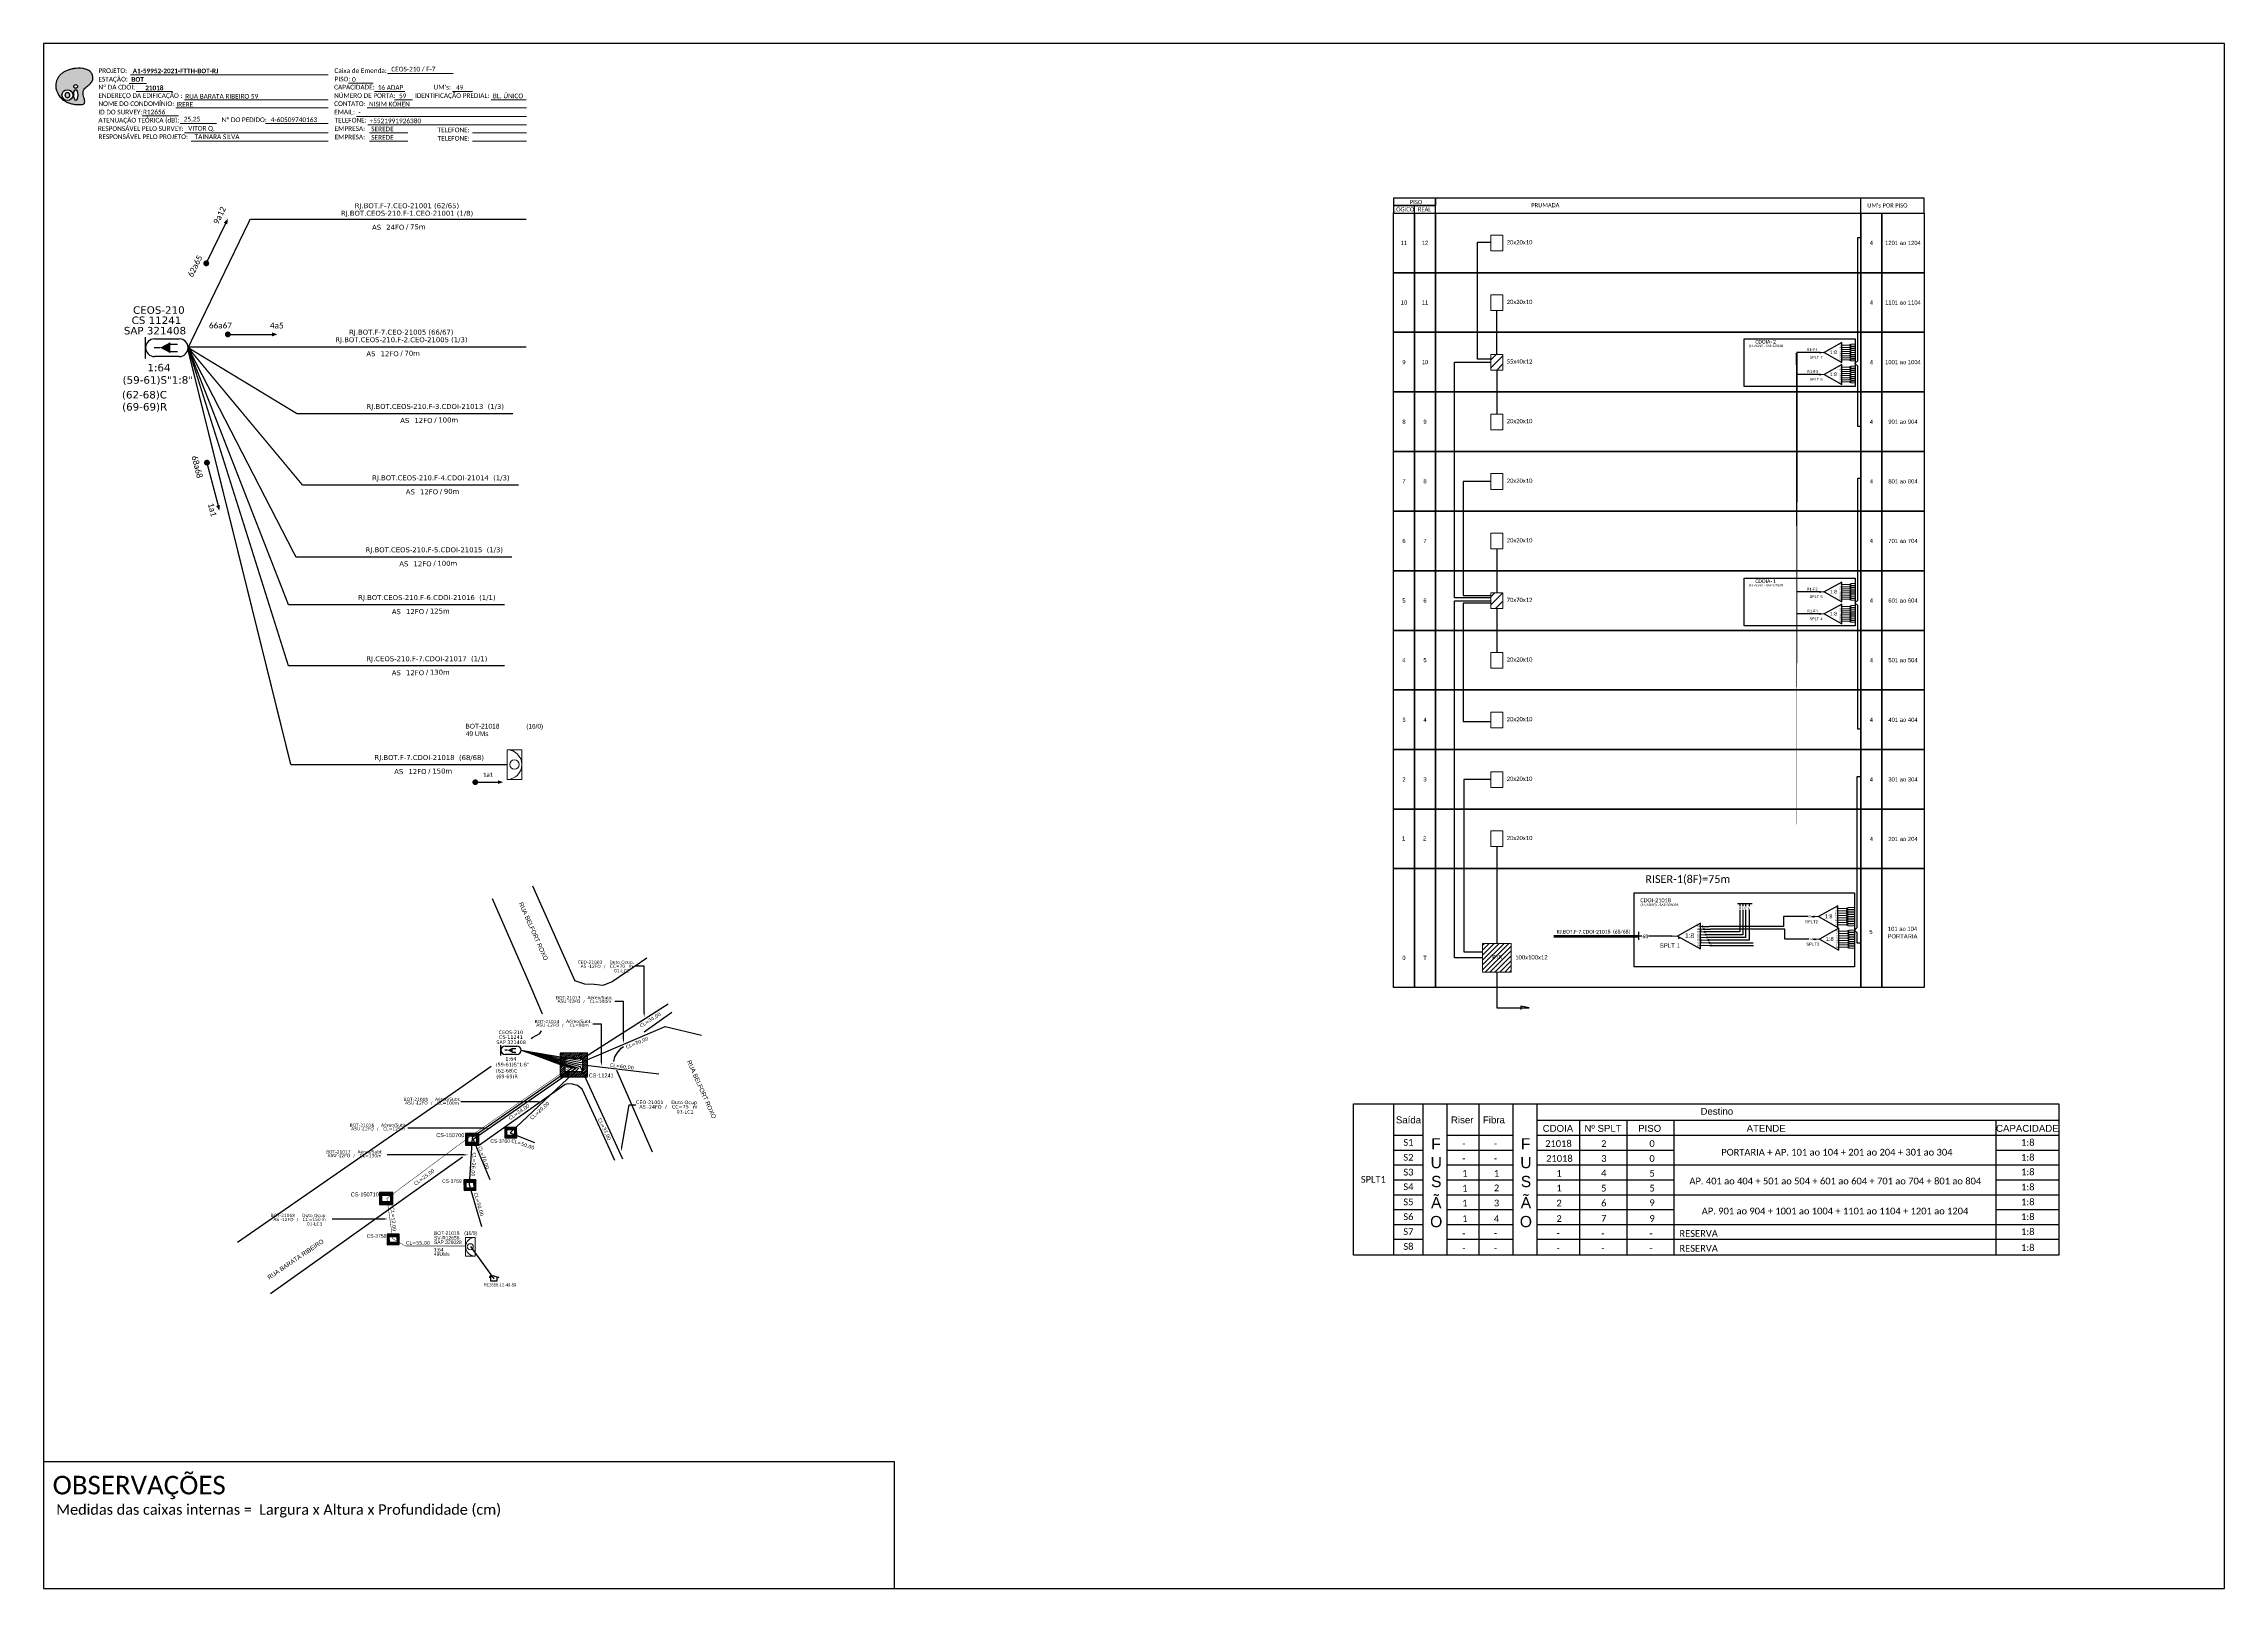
# Paper-space layout 'CDOI-21018' of a CAD drawing. Extents: x 0 to 839, y 0 to 594.
# The model-space entities are those that its viewports show. They can reach past a viewport. Long polylines and large blocks are cut down to what shows.
import ezdxf
from ezdxf import colors
from ezdxf.entities.mleader import LeaderData, LeaderLine
from ezdxf.enums import TextEntityAlignment as Align
from ezdxf.math import Vec2, Vec3

# ---------------------------------------------------------------- set-up
doc = ezdxf.new("R2010")
doc.units = 0
for name, color, linetype in [('10.1-Caixas Subterrâneas', 5, 'Continuous'), ('20.4-CEOS', 1, 'Continuous'), ('CAP a instalar', 1, 'Continuous'), ('CAP_A_INSTALAR', 1, 'Continuous'), ('CD a instalar', 1, 'Continuous'), ('CELULAS_GPON', 7, 'Continuous'), ('INDICAÇÃO', 7, 'Continuous'), ('label_cabos', 7, 'Continuous'), ('Legenda', 1, 'Continuous'), ('LOGRADOURO', 5, 'Continuous'), ('MUB', 252, 'Continuous'), ('SETA', 7, 'Continuous'), ('Surveys Casinhas', 7, 'Continuous'), ('surveys legendas', 7, 'Continuous')]:
    doc.layers.add(name, color=color, linetype=linetype)
for name, color, linetype, lineweight in [("20.0-LEGENDA DOS CDO'S", 1, 'Continuous', 0), ('20.1-CDO_INTERIOR', 1, 'Continuous', 0), ('40.1-ETIQUETAS', 1, 'Continuous', 20)]:
    doc.layers.add(name, color=color, linetype=linetype, lineweight=lineweight)
doc.layers.add('EXTRA', color=50, linetype='Continuous', plot=False)
doc.styles.add('ARIAL', font='arial.ttf')
doc.styles.add('DIGICADE', font='arial.ttf')
doc.styles.add('siredit', font='verdana.ttf')
doc.styles.get("Standard").update_dxf_attribs({"font": 'arial.ttf'})
doc.styles.add('WMF-Calibri0', font='calibri.ttf')
doc.styles.add('WMF-Calibri1', font='calibrib.ttf')
doc.linetypes.add('FENCELINE1', pattern='A,0.25,-0.1,[133,ltypeshp.shx,S=0.1,R=0,X=-0.1,Y=0],-0.1,1', length=1.45)
doc.linetypes.add('RESERVA', pattern='A,0.5,-0.15,["RESERVA",Standard,S=0.18,R=0,X=0,Y=-0.1],-1.3', length=1.95)

# ---------------------------------------------------------------- blocks, each defined once
blk = doc.blocks.new('OI')
h = blk.add_hatch(color=40)
edge = h.paths.add_edge_path()
edge.add_spline(control_points=[(4.35, -0.67), (3.92, -0.99), (3.26, -1.5), (2.81, -2.59), (2.9, -3.5), (3.06, -4.27), (3.31, -4.85), (3.37, -5.39), (3.4, -5.88), (3.2, -6.4), (2.54, -6.61), (1.65, -6.63), (0.55, -6.67), (-0.56, -6.42), (-1.61, -6.14), (-2.77, -5.61), (-3.92, -4.77), (-4.89, -3.7), (-5.34, -2.65), (-5.6, -1.94), (-5.85, -0.96), (-5.71, 0.47), (-5.1, 2.02), (-4.14, 3.02), (-3.3, 3.61), (-2.37, 4.16), (-1.36, 4.44), (-0.56, 4.7), (0.79, 4.85), (2.24, 4.97), (3.79, 4.57), (4.67, 4.21), (5.44, 3.65), (5.76, 2.99), (6.03, 2.21), (6.01, 1.46), (5.72, 0.64), (5.31, 0.08), (4.88, -0.38), (4.51, -0.55), (4.35, -0.67)], knot_values=[0, 0, 0, 0, 1.60434, 2.417191, 3.427595, 4.282808, 4.776746, 5.304182, 5.888771, 6.258406, 6.858137, 7.79129, 8.986195, 10.124242, 11.187857, 12.242908, 13.953784, 15.414161, 16.515391, 17.349188, 17.675853, 19.552021, 21.515531, 22.568638, 23.63245, 24.621084, 25.782718, 26.745347, 27.142653, 29.870543, 31.004649, 31.921532, 32.709589, 33.801391, 34.042471, 35.192333, 35.971461, 36.628871, 37.254359, 37.836911, 37.836911, 37.836911, 37.836911], degree=3, periodic=0)
h.paths.add_polyline_path([(1.13, -0.87, -1), (-0.04, -0.87, -1)], flags=16)
edge = h.paths.add_edge_path(flags=16)
edge.add_ellipse((0.56, -3.59), major_axis=(-0.02, 1.71), ratio=0.361305, start_angle=0, end_angle=360)
h.paths.add_polyline_path([(-0.36, -3.62, -1), (-3.8, -3.62, -1)], flags=16)
edge = h.paths.add_edge_path(flags=0)
edge.add_ellipse((-2.08, -3.62), major_axis=(0, 0.885), ratio=0.758294, start_angle=0, end_angle=360)
at = {"color": 40}
for centre, radius in [((-2.08, -3.62), 1.72), ((0.54, -0.87), 0.587)]:
    blk.add_circle(centre, radius, dxfattribs=at)
blk.add_ellipse((-2.08, -3.62), major_axis=(0, 0.885), ratio=0.758294, start_param=-3.141592653589792, end_param=3.141592653589792, dxfattribs=at)
blk.add_ellipse((0.56, -3.59), major_axis=(-0.02, 1.71), ratio=0.361305, dxfattribs=at)
at = {"color": 40, "start_tangent": (-0.800898, -0.598801), "end_tangent": (-0.800898, -0.598801)}
blk.add_spline([(4.35, -0.67), (3.2, -1.78), (2.9, -2.54), (2.92, -3.55), (3.12, -4.38), (3.28, -4.85), (3.37, -5.37), (3.35, -5.95), (3.2, -6.29), (2.66, -6.55), (1.73, -6.63), (0.54, -6.62), (-0.58, -6.41), (-1.6, -6.11), (-2.56, -5.67), (-3.95, -4.67), (-4.89, -3.56), (-5.37, -2.56), (-5.64, -1.78), (-5.72, -1.46), (-5.63, 0.42), (-4.84, 2.22), (-4.13, 2.99), (-3.27, 3.62), (-2.4, 4.09), (-1.3, 4.47), (-0.37, 4.72), (0.02, 4.77), (2.75, 4.8), (3.85, 4.53), (4.69, 4.16), (5.31, 3.68), (5.85, 2.73), (5.93, 2.5), (5.94, 1.35), (5.67, 0.62), (5.29, 0.08), (4.84, -0.36), (4.35, -0.67)], degree=3, dxfattribs=at)
blk = doc.blocks.new('CARIMBO')
at = {"color": 7, "lineweight": 0}
for points in [[(134.48, -16.3), (159.61, -16.3)], [(35.15, -20.06), (41.7, -20.06)], [(35.66, -16.79), (111.64, -16.79)], [(37.81, -23.14), (51.75, -23.14)], [(119.43, -20.02), (128.92, -20.02)], [(129.48, -23.14), (141.1, -23.14)], [(159.42, -23.14), (167.09, -23.14)], [(40.13, -32.55), (54.07, -32.55)], [(52.97, -29.48), (111.64, -29.48)], [(56.38, -26.37), (111.64, -26.37)], [(122.56, -32.72), (187.83, -32.72)], [(126.6, -29.48), (187.83, -29.48)], [(137.07, -26.37), (144.01, -26.37)], [(174.24, -26.37), (187.8, -26.37)], [(54.67, -35.52), (68.61, -35.52)], [(56.38, -39.07), (111.64, -39.07)], [(126.84, -35.96), (187.83, -35.96)], [(127.45, -39.07), (142.25, -39.07)], [(167.06, -39.07), (187.83, -39.07)], [(58.87, -42.31), (111.64, -42.31)], [(127.45, -42.31), (142.25, -42.31)], [(167.06, -42.31), (187.83, -42.31)]]:
    blk.add_lwpolyline(points, dxfattribs=at)
at = {"color": 7, "xscale": 1.213923925163967, "yscale": 1.213923925163967, "zscale": 1.213923925163967, "rotation": 0.1532896023949059}
blk.add_blockref('OI', (13.86, -20.16), dxfattribs=at)
at = {"color": 7, "lineweight": 0, "style": 'WMF-Calibri0'}
for s, height, p in [('PROJETO:', 1.793, (23.26, -16.04)), ('Caixa de Emenda:', 1.7927, (114.02, -16.04)), ('ESTAÇÃO:', 1.793, (23.26, -19.32)), ('ENDEREÇO DA EDIFICAÇÃO :', 1.7927, (23.26, -25.63)), ('Nº DA CDOI:', 1.7927, (23.26, -22.39)), ('CAPACIDADE:', 1.7927, (113.91, -22.39)), ('NÚMERO DE PORTA:', 1.7927, (113.91, -25.63)), ('PISO:', 1.793, (114.09, -19.28)), ('IDENTIFICAÇÃO PREDIAL:', 1.7927, (144.99, -25.63)), ("UM's:", 1.793, (152.15, -22.39)), ('ATENUAÇÃO TEÓRICA (dB):', 1.7927, (23.26, -35.09)), ('NOME DO CONDOMÍNIO:', 1.7927, (23.26, -28.74)), ('ID DO SURVEY:', 1.7927, (23.26, -31.97)), ('CONTATO:', 1.793, (113.91, -28.74)), ('EMAIL:', 1.793, (113.91, -31.97)), ('TELEFONE:', 1.793, (114.09, -35.09)), ('RESPONSÁVEL PELO SURVEY:', 1.7927, (23.02, -38.32)), ('RESPONSÁVEL PELO PROJETO:', 1.7927, (23.26, -41.44)), ('EMPRESA:', 1.793, (114.09, -38.32)), ('EMPRESA:', 1.793, (114.09, -41.56)), ('TELEFONE:', 1.793, (153.7, -38.83)), ('TELEFONE:', 1.793, (153.7, -42.06))]:
    blk.add_text(s, height=height, dxfattribs=at).set_placement(p)
at = {"color": 7, "lineweight": 0, "flags": 8}
for tag, p, style in [('PROJ', (36.46, -16.13), 'WMF-Calibri1'), ('CEOS-XX', (135.87, -15.46), 'WMF-Calibri0'), ('EST', (35.94, -19.41), 'WMF-Calibri1'), ('LOGRADOURO', (56.65, -25.91), 'WMF-Calibri0'), ('PISO_PTR', (120.78, -19.42), 'WMF-Calibri0'), ('CAPAC.', (130.66, -22.52), 'WMF-Calibri0'), ('N°', (138.85, -25.77), 'WMF-Calibri0'), ("UC'S", (160.78, -22.54), 'WMF-Calibri0'), ('N°PREDIO', (174.94, -25.77), 'WMF-Calibri0'), ('_ID_', (40.39, -31.94), 'WMF-Calibri0'), ('NOME_DO_COND.', (53.23, -29.02), 'WMF-Calibri0'), ('O_POTEN', (56.06, -34.68), 'WMF-Calibri0'), ('EMAIL', (123.26, -32.12), 'WMF-Calibri0'), ('NOME_DO_CONTATO', (127.3, -28.89), 'WMF-Calibri0'), ('RES_SURVEY', (57.78, -38.23), 'WMF-Calibri0'), ('RES_PROJ', (60.27, -41.47), 'WMF-Calibri0'), ('TELEFONE', (127.55, -35.36), 'WMF-Calibri0'), ('EMP_RESP_SURVEY', (128.16, -38.47), 'WMF-Calibri0'), ('EMP_RESP_PROJ', (128.16, -41.71), 'WMF-Calibri0'), ('CONT_RESP_SURVEY', (167.76, -38.47), 'WMF-Calibri0'), ('CONT_RESP_PROJ', (167.76, -41.71), 'WMF-Calibri0')]:
    blk.add_attdef(tag, p, '', height=1.79, dxfattribs=dict(at, style=style))
at = {"color": 7, "lineweight": 0, "style": 'WMF-Calibri1', "flags": 8}
blk.add_attdef("N° CDO'S", text='', height=1.79, dxfattribs=at).set_placement((44.78, -22.68), align=Align.CENTER)
blk = doc.blocks.new('SPLT_1-8_DIV_DIR')
h = blk.add_hatch(color=3)
h.dxf.hatch_style = 1
edge = h.paths.add_edge_path()
edge.add_arc((12.77, 4.04), 0.242, 0, 360)
h = blk.add_hatch(color=3)
h.dxf.hatch_style = 1
edge = h.paths.add_edge_path()
edge.add_arc((13.27, 2.88), 0.242, 0, 360)
h = blk.add_hatch(color=3)
h.dxf.hatch_style = 1
edge = h.paths.add_edge_path()
edge.add_arc((13.77, 1.73), 0.242, 0, 360)
h = blk.add_hatch(color=3)
h.dxf.hatch_style = 1
edge = h.paths.add_edge_path()
edge.add_arc((14.27, 0.58), 0.242, 0, 360)
h = blk.add_hatch(color=3)
h.dxf.hatch_style = 1
edge = h.paths.add_edge_path()
edge.add_arc((14.77, -0.58), 0.242, 0, 360)
h = blk.add_hatch(color=3)
h.dxf.hatch_style = 1
edge = h.paths.add_edge_path()
edge.add_arc((15.27, -1.73), 0.242, 0, 360)
h = blk.add_hatch(color=3)
h.dxf.hatch_style = 1
edge = h.paths.add_edge_path()
edge.add_arc((15.77, -2.88), 0.242, 0, 360)
h = blk.add_hatch(color=3)
h.dxf.hatch_style = 1
edge = h.paths.add_edge_path()
edge.add_arc((16.27, -4.04), 0.242, 0, 360)
at = {"color": 1, "lineweight": 0}
blk.add_lwpolyline([(2.22, 0), (0, 0)], dxfattribs=at)
at = {"color": 1}
blk.add_lwpolyline([(11.89, 5.45), (2.22, 0), (11.89, -5.45), (11.89, 5.45)], dxfattribs=at)
at = {"color": 7, "lineweight": 0}
for points in [[(12.77, 4.04), (11.89, 4.04)], [(11.89, 2.88), (13.27, 2.88)], [(11.89, 1.73), (13.77, 1.73)], [(11.89, 0.58), (14.27, 0.58)], [(11.89, -0.58), (14.77, -0.58)], [(11.89, -1.73), (15.27, -1.73)], [(11.89, -2.88), (15.77, -2.88)], [(11.89, -4.04), (16.27, -4.04)]]:
    blk.add_lwpolyline(points, dxfattribs=at)
at = {"color": 3}
for centre in [(12.77, 4.04), (13.27, 2.88), (13.77, 1.73), (14.27, 0.58), (14.77, -0.58), (15.27, -1.73), (15.77, -2.88), (16.27, -4.04)]:
    blk.add_circle(centre, 0.242, dxfattribs=at)
at = {"color": 1, "style": 'ARIAL'}
for s, height, p in [('1:8', 2, (5.35, -0.85)), ('S1', 0.75, (10.52, 3.77)), ('S2', 0.75, (10.52, 2.58)), ('S3', 0.75, (10.52, 1.37)), ('S4', 0.75, (10.52, 0.19)), ('S5', 0.75, (10.52, -1.02)), ('S6', 0.75, (10.52, -2.14)), ('S7', 0.75, (10.52, -3.24)), ('S8', 0.75, (10.52, -4.36))]:
    blk.add_text(s, height=height, dxfattribs=at).set_placement(p)
blk = doc.blocks.new('SPLT_1-8_SC-APC')
at = {"color": 1, "lineweight": 0}
blk.add_lwpolyline([(-17, -7.5), (-19.3, -7.5)], dxfattribs=at)
at = {"color": 1}
blk.add_lwpolyline([(-7.4, -2.1), (-17, -7.5), (-7.4, -13), (-7.4, -2.1)], dxfattribs=at)
at = {"color": 3, "lineweight": 0}
for points in [[(-3, -3.5), (-7.4, -3.5)], [(-7.4, -4.7), (-3, -4.7)], [(-7.4, -5.8), (-3, -5.8)], [(-7.4, -7), (-3, -7)], [(-7.4, -8.1), (-3, -8.1)], [(-7.4, -9.3), (-3, -9.3)], [(-7.4, -10.4), (-3, -10.4)], [(-7.4, -11.6), (-3, -11.6)], [(-2.4, -3), (-2.4, -4)], [(-2.4, -3), (0, -3)], [(-2.4, -4), (0, -4)], [(-2.4, -4.2), (-2.4, -5.2)], [(-2.4, -4.2), (0, -4.2)], [(-2.4, -5.2), (0, -5.2)], [(-2.4, -5.3), (-2.4, -6.3)], [(-2.4, -5.3), (0, -5.3)], [(-2.4, -6.3), (0, -6.3)], [(-2.4, -6.5), (-2.4, -7.5)], [(-2.4, -6.5), (0, -6.5)], [(-2.4, -7.5), (0, -7.5)], [(-2.4, -7.6), (-2.4, -8.6)], [(-2.4, -7.6), (0, -7.6)], [(-2.4, -8.6), (0, -8.6)], [(-2.4, -8.8), (-2.4, -9.8)], [(-2.4, -8.8), (0, -8.8)], [(-2.4, -9.8), (0, -9.8)], [(-2.4, -9.9), (-2.4, -10.9)], [(-2.4, -9.9), (0, -9.9)], [(-2.4, -10.9), (0, -10.9)], [(-2.4, -11.1), (-2.4, -12.1)], [(-2.4, -11.1), (0, -11.1)], [(-2.4, -12.1), (0, -12.1)]]:
    blk.add_lwpolyline(points, dxfattribs=at)
for points in [[(-3, -3.2), (-2.4, -3.2), (-2.4, -3.8), (-3, -3.8)], [(-3, -4.4), (-2.4, -4.4), (-2.4, -5), (-3, -5)], [(-3, -5.5), (-2.4, -5.5), (-2.4, -6.1), (-3, -6.1)], [(-3, -6.7), (-2.4, -6.7), (-2.4, -7.3), (-3, -7.3)], [(-3, -7.8), (-2.4, -7.8), (-2.4, -8.4), (-3, -8.4)], [(-3, -9), (-2.4, -9), (-2.4, -9.6), (-3, -9.6)], [(-3, -10.1), (-2.4, -10.1), (-2.4, -10.7), (-3, -10.7)], [(-3, -11.3), (-2.4, -11.3), (-2.4, -11.9), (-3, -11.9)]]:
    blk.add_lwpolyline(points, close=True, dxfattribs=at)
at = {"color": 1, "style": 'ARIAL'}
for s, height, p in [('1:8', 2, (-13.9, -8.4)), ('S1', 0.75, (-8.7, -3.8)), ('S2', 0.75, (-8.7, -5)), ('S3', 0.75, (-8.7, -6.2)), ('S4', 0.75, (-8.7, -7.4)), ('S5', 0.75, (-8.7, -8.6)), ('S6', 0.75, (-8.7, -9.7)), ('S7', 0.75, (-8.7, -10.8)), ('S8', 0.75, (-8.7, -11.9))]:
    blk.add_text(s, height=height, dxfattribs=at).set_placement(p)
blk = doc.blocks.new('ETIQUETA_RS5F')
at = {"layer": '40.1-ETIQUETAS', "color": 0, "style": 'siredit'}
blk.add_text('/', height=1.5, dxfattribs=at).set_placement((1.58, -1.95), align=Align.MIDDLE_RIGHT)
for tag, p in [('ETIQUETA_R_SECUNDARIA', (1.21, 2.1)), ('ETIQUETA_R_PRIMARIA', (1.21, 4.1)), ('F_ATIVAS/F_MORTAS', (1.14, -4.24))]:
    blk.add_attdef(tag, text='', height=1.5, dxfattribs=at).set_placement(p, align=Align.MIDDLE_CENTER)
for tag, p in [('TIPO_CABO', (-6.58, -2.12)), ('CAP_CABO', (0.4, -2.09))]:
    blk.add_attdef(tag, text='', height=1.5, dxfattribs=at).set_placement(p, align=Align.MIDDLE_RIGHT)
for tag, p in [('FUSÃO_1', (0.85, -8.39)), ('FUSÃO_2', (0.85, -10.6)), ('FUSÃO_3', (0.85, -12.93)), ('FUSÃO_4', (0.85, -15.14)), ('FUSÃO_5', (0.85, -17.16))]:
    blk.add_attdef(tag, text='', height=1.5, dxfattribs=at).set_placement(p, align=Align.CENTER)
blk.add_attdef('METROS', text='', height=1.5, dxfattribs=at).set_placement((2.14, -1.95), align=Align.MIDDLE_LEFT)
blk = doc.blocks.new('CDOI_INT')
at = {"layer": '20.1-CDO_INTERIOR', "color": 0, "lineweight": 18}
blk.add_lwpolyline([(4.25, -4.25), (4.25, 4.25), (0, 4.25), (0, -4.25)], close=True, dxfattribs=at)
blk.add_circle((2.12, 0), 1.36, dxfattribs=at)
blk.add_arc((0, 0), 4.25, 270, 90, dxfattribs=at)
at = {"layer": "20.0-LEGENDA DOS CDO'S", "color": 0, "style": 'ARIAL'}
for tag, p in [('SAP', (-0.08, 6.23)), ('CDO_N', (-0.08, 10.38)), ('SURVEY', (-0.08, 8.2)), ('SPLITER_1', (21.18, 10.38)), ('SPLITER_2', (21.19, 8.68)), ('1:XX', (5.94, -2.22)), ('UMS', (5.94, -4.24))]:
    blk.add_attdef(tag, p, '', height=1.36, dxfattribs=at)
blk.add_attdef('FIBRAS_UTILIZADAS', text='', height=1.36, dxfattribs=at).set_placement((15.34, 10.38), align=Align.CENTER)
blk = doc.blocks.new('*X58')
at = {"color": 0, "linetype": 'Continuous'}
for p, q in [((-1.25, 0.34099), (-0.49099, 1.1)), ((-1.25, 0.517767), (-0.667767, 1.1)), ((-1.25, 0.694544), (-0.844544, 1.1)), ((-1.25, 0.87132), (-1.02132, 1.1)), ((-1.25, 1.048097), (-1.198097, 1.1)), ((-1.25, 0.164214), (-0.8035, 0.610714)), ((-1.25, -0.012563), (-0.8035, 0.433937)), ((-1.25, -0.18934), (-0.8035, 0.25716)), ((-1.25, -0.366117), (-0.8035, 0.080383)), ((-0.789214, 0.625), (-0.314214, 1.1)), ((-0.612437, 0.625), (-0.137437, 1.1)), ((-0.43566, 0.625), (0.03934, 1.1)), ((-0.258883, 0.625), (0.216117, 1.1)), ((-0.082107, 0.625), (0.392893, 1.1)), ((0.09467, 0.625), (0.56967, 1.1)), ((0.271447, 0.625), (0.746447, 1.1)), ((0.448223, 0.625), (0.923223, 1.1)), ((0.625, 0.625), (1.1, 1.1)), ((0.801777, 0.625), (1.25, 1.073223)), ((0.8035, 0.449947), (1.25, 0.896447)), ((0.8035, 0.27317), (1.25, 0.71967)), ((0.8035, 0.096393), (1.25, 0.542893)), ((0.8035, -0.080383), (1.25, 0.366117)), ((0.8035, -0.25716), (1.25, 0.18934)), ((0.8035, -0.433937), (1.25, 0.012563)), ((-1.25, -0.542893), (-0.8035, -0.096393)), ((-1.25, -0.71967), (-0.8035, -0.27317)), ((-1.25, -0.896447), (-0.8035, -0.449947)), ((-1.25, -1.073223), (-0.801777, -0.625)), ((-1.1, -1.1), (-0.625, -0.625)), ((-0.923223, -1.1), (-0.448223, -0.625)), ((-0.746447, -1.1), (-0.271447, -0.625)), ((-0.56967, -1.1), (-0.09467, -0.625)), ((-0.392893, -1.1), (0.082107, -0.625)), ((-0.216117, -1.1), (0.258883, -0.625)), ((-0.03934, -1.1), (0.43566, -0.625)), ((0.137437, -1.1), (0.612437, -0.625)), ((0.314214, -1.1), (0.789214, -0.625)), ((0.49099, -1.1), (1.25, -0.34099)), ((0.667767, -1.1), (1.25, -0.517767)), ((0.8035, -0.610714), (1.25, -0.164214)), ((0.844544, -1.1), (1.25, -0.694544)), ((1.02132, -1.1), (1.25, -0.87132)), ((1.198097, -1.1), (1.25, -1.048097))]:
    blk.add_line(p, q, dxfattribs=at)
blk = doc.blocks.new('MANHOLE_MQ')
at = {"color": 0, "linetype": 'Continuous'}
for p, q in [((0.0000062, 0.0000057), (-0.0000063, 0.0000057)), ((-0.0000063, 0.0000057), (-0.0000063, -0.0000053)), ((-0.000004, 0.0000033), (0.000004, 0.0000033)), ((-0.000004, -0.0000029), (-0.000004, 0.0000033)), ((0.000004, 0.0000033), (0.000004, -0.0000029)), ((0.0000062, -0.0000053), (0.0000062, 0.0000057)), ((-0.0000063, -0.0000053), (0.0000062, -0.0000053)), ((0.000004, -0.0000029), (-0.000004, -0.0000029)), ((0.000004, -0.0000029), (0.000004, -0.0000029))]:
    blk.add_line(p, q, dxfattribs=at)
at = {"color": 0, "linetype": 'Continuous', "xscale": 5e-06, "yscale": 5e-06, "zscale": 1e-05}
blk.add_blockref('*X58', (0, 0.0000002), dxfattribs=at)
blk = doc.blocks.new('Inst CDOI-64')
at = {"layer": '20.1-CDO_INTERIOR', "color": 1, "lineweight": 18}
blk.add_lwpolyline([(-2.12, -2.13), (-2.12, 2.12), (0, 2.12), (0.01, -2.13)], close=True, dxfattribs=at)
blk.add_circle((-1.06, 0), 0.68, dxfattribs=at)
blk.add_arc((0.01, 0), 2.13, 90.0276, 270.0276, dxfattribs=at)
at = {"layer": "20.0-LEGENDA DOS CDO'S", "style": 'ARIAL'}
for tag, p, rotation in [('SAP', (-9.3, 0.61), 359.9724), ('SURVEY', (-9.3, 1.6), 359.9724), ('FID', (-9.3, 2.69), 0.118), ('1:XX', (-9.31, -1.08), 359.9724), ('UMS', (-9.31, -2.09), 359.9724)]:
    blk.add_attdef(tag, p, '', height=0.8, rotation=rotation, dxfattribs=at)
at = {"layer": "20.0-LEGENDA DOS CDO'S"}
for tag, p, style, flags in [('ID_ATIVIDADE', (-9.3, 3.78), 'ARIAL', 3), ('FATOR', (-1.5, 3.78), 'ARIAL', 1), ('QTDE', (-9.18, -3.66), 'DIGICADE', 3)]:
    blk.add_attdef(tag, p, '', height=0.8, rotation=0.118, dxfattribs=dict(at, style=style, flags=flags))
at = {"layer": "20.0-LEGENDA DOS CDO'S", "style": 'ARIAL'}
blk.add_attdef('FIBRAS_UTILIZADAS', text='', height=0.8, rotation=359.9724, dxfattribs=at).set_placement((-0.99, 2.69), align=Align.CENTER)
blk = doc.blocks.new('Inst CB DT OCUP CFOA-SM-AS-80-TS-24')
at = {"layer": 'label_cabos', "color": 0, "style": 'siredit'}
for tag, flags, p in [('ID_ATIVIDADE', 3, (1.31, 2.67)), ('FATOR', 1, (11.56, 2.55))]:
    blk.add_attdef(tag, text='', height=1, rotation=359.69001, dxfattribs=dict(at, flags=flags)).set_placement(p, align=Align.MIDDLE_CENTER)
for tag, p in [('TIPO_CABO', (1.76, 0)), ('DESTINO_CABO', (3.13, 1.26)), ('CABO', (4.69, -0.05)), ('/', (7.71, -0.05)), ('LANCE', (10.91, 0)), ('TIPO_CABO', (13.11, 1.24)), ('UND', (15.96, 0)), ('FID', (13.15, -1.41))]:
    blk.add_attdef(tag, text='', height=1, rotation=359.69001, dxfattribs=at).set_placement(p, align=Align.MIDDLE_CENTER)
blk.add_attdef('QTDE', (12.43, -0.47), '', height=1, rotation=359.69001, dxfattribs=at)
blk = doc.blocks.new('LEGENDA DOS CABOS')
at = {"layer": 'EXTRA', "color": 0, "style": 'siredit'}
for tag, p in [('ID', (4.6, 0.97)), ('XX', (9.03, 0.97))]:
    blk.add_attdef(tag, text='', height=0.48, rotation=359.69001, dxfattribs=at).set_placement(p, align=Align.MIDDLE_CENTER)
at = {"layer": 'Legenda', "color": 0, "style": 'siredit'}
for tag, p in [('TIPO_CABO', (1.31, 0)), ('CABO', (4.69, -0.05)), ('/', (6.81, -0.05)), ('METROS', (10.03, -0.05))]:
    blk.add_attdef(tag, text='', height=0.8, rotation=359.69001, dxfattribs=at).set_placement(p, align=Align.MIDDLE_CENTER)

msp = doc.modelspace()

# ---------------------------------------------------------------- hatches: boundary and pattern name
h = msp.add_hatch()
h.set_pattern_fill('ANSI31', color=1, scale=0.7, style=0)
h.set_pattern_definition([(45, (-220.0118, 336.2607), (-1.571545, 1.571545), [])])
h.paths.add_polyline_path([(471.83, 1179.5), (467.19, 1179.5), (467.19, 1173.47), (471.83, 1173.47)])
h.paths.add_polyline_path([(471.83, 1087.82), (467.19, 1087.82), (467.19, 1081.79), (471.83, 1081.79)])
h.paths.add_polyline_path([(472.99, 1175.55), (483.51, 1175.55), (483.51, 1178.03), (472.99, 1178.03)], flags=9)
h.paths.add_polyline_path([(472.99, 1083.87), (483.51, 1083.87), (483.51, 1086.34), (472.99, 1086.34)], flags=9)
h = msp.add_hatch(color=3)
h.dxf.hatch_style = 1
edge = h.paths.add_edge_path()
edge.add_arc((593.81, 1180.23), 0.179, 0, 360)
h = msp.add_hatch(color=3)
h.dxf.hatch_style = 1
edge = h.paths.add_edge_path()
edge.add_arc((593.81, 1171.76), 0.179, 0, 360)
h = msp.add_hatch(color=3)
h.dxf.hatch_style = 1
edge = h.paths.add_edge_path()
edge.add_arc((593.81, 1088.18), 0.179, 0, 360)
h = msp.add_hatch(color=3)
h.dxf.hatch_style = 1
edge = h.paths.add_edge_path()
edge.add_arc((593.81, 1079.71), 0.179, 0, 360)
h = msp.add_hatch(color=3)
h.dxf.hatch_style = 1
edge = h.paths.add_edge_path()
edge.add_arc((536.65, 955.84), 0.287, 0, 360)
h = msp.add_hatch(color=3)
h.dxf.hatch_style = 1
edge = h.paths.add_edge_path()
edge.add_arc((591.42, 963.32), 0.197, 0, 360)
h = msp.add_hatch()
h.set_pattern_fill('ANSI31', color=1, scale=0.42)
h.set_pattern_definition([(45, (-111.3636, 2822.8897), (-0.9429269, 0.9429269), [])])
h.paths.add_polyline_path([(475.04, 953.01), (463.98, 953.01), (463.98, 941.95), (475.04, 941.95)])
h.paths.add_polyline_path([(467.29, 946.59), (472.06, 946.59), (472.06, 949.02), (467.29, 949.02)], flags=24)
h = msp.add_hatch(color=3)
h.dxf.hatch_style = 1
edge = h.paths.add_edge_path()
edge.add_arc((591.87, 954.65), 0.197, 0, 360)

# ---------------------------------------------------------------- linework, layer by layer
at = {"color": 5}
msp.add_line((562.06, 968.36), (567.67, 968.36), dxfattribs=at)
at = {"color": 3}
msp.add_line((548.56, 959.53), (551.17, 959.53), dxfattribs=at)
at = {"color": 2}
for p, q in [((580.2, 958.48), (551.63, 958.48)), ((580.2, 954.65), (580.2, 958.48)), ((589.5, 954.65), (580.2, 954.65))]:
    msp.add_line(p, q, dxfattribs=at)
for p, q in [((414.37, 891.35), (685.58, 891.35)), ((414.37, 833.13), (414.37, 891.35)), ((429.73, 891.35), (429.73, 833.13)), ((441.08, 891.35), (441.08, 833.13)), ((450.41, 833.13), (450.41, 891.35)), ((462.59, 891.35), (462.59, 833.13)), ((475.57, 891.35), (475.57, 833.13)), ((484.91, 891.35), (484.91, 833.13)), ((685.58, 891.35), (685.58, 833.13)), ((484.91, 885), (685.58, 885)), ((501.33, 885), (501.33, 833.13)), ((519.45, 885), (519.45, 833.13)), ((537.52, 885), (537.52, 833.13)), ((661.39, 885), (661.39, 833.13)), ((429.73, 879.28), (441.08, 879.28)), ((429.73, 873.56), (441.08, 873.56)), ((450.41, 879.28), (475.57, 879.28)), ((450.41, 873.56), (475.57, 873.56)), ((484.91, 879.28), (685.58, 879.28)), ((484.91, 873.56), (537.52, 873.56)), ((661.39, 873.56), (685.58, 873.56)), ((429.73, 867.85), (441.08, 867.85)), ((450.41, 867.85), (475.57, 867.85)), ((484.91, 867.85), (685.58, 867.85)), ((429.73, 862.13), (441.08, 862.13)), ((429.73, 856.41), (441.08, 856.41)), ((450.41, 862.13), (475.57, 862.13)), ((450.41, 856.41), (475.57, 856.41)), ((484.91, 862.13), (537.52, 862.13)), ((484.91, 856.41), (685.58, 856.41)), ((661.39, 862.13), (685.58, 862.13)), ((429.73, 850.69), (441.08, 850.69)), ((450.41, 850.69), (475.57, 850.69)), ((484.91, 850.69), (537.52, 850.69)), ((661.39, 850.69), (685.58, 850.69)), ((429.73, 844.98), (441.08, 844.98)), ((429.73, 839.26), (441.08, 839.26)), ((450.41, 844.98), (475.57, 844.98)), ((450.41, 839.26), (475.57, 839.26)), ((484.91, 844.98), (685.58, 844.98)), ((484.91, 839.26), (685.58, 839.26)), ((685.58, 833.13), (414.37, 833.13))]:
    msp.add_line(p, q)
for points in [[(-89.32, 705.02), (749.25, 705.02), (749.25, 1299.02), (-89.32, 1299.02), (-89.32, 705.02)], [(547.8, 958.08), (547.8, 957.46)]]:
    msp.add_lwpolyline(points)
at = {"color": 7, "lineweight": 0}
msp.add_lwpolyline([(-4.01, 1268.26), (20.14, 1268.26)], dxfattribs=at)
at = {"color": 7}
for points in [[(429.71, 1236.73), (445.91, 1236.73), (445.91, 1239.61), (429.71, 1239.61)], [(429.71, 1233.85), (445.91, 1233.85), (445.91, 1236.73), (429.71, 1236.73)], [(429.71, 1233.85), (437.81, 1233.85), (437.81, 1210.93), (429.71, 1210.93)], [(437.81, 1233.85), (445.91, 1233.85), (445.91, 1210.93), (437.81, 1210.93)], [(445.91, 1233.85), (609.44, 1233.85), (609.44, 1210.93), (445.91, 1210.93)], [(609.44, 1233.85), (617.54, 1233.85), (617.54, 1210.93), (609.44, 1210.93)], [(617.54, 1233.85), (633.75, 1233.85), (633.75, 1210.93), (617.54, 1210.93)], [(429.71, 1210.93), (437.81, 1210.93), (437.81, 1188.01), (429.71, 1188.01)], [(437.81, 1210.93), (445.91, 1210.93), (445.91, 1188.01), (437.81, 1188.01)], [(445.91, 1210.93), (609.44, 1210.93), (609.44, 1188.01), (445.91, 1188.01)], [(609.44, 1210.93), (617.54, 1210.93), (617.54, 1188.01), (609.44, 1188.01)], [(617.54, 1210.93), (633.75, 1210.93), (633.75, 1188.01), (617.54, 1188.01)], [(429.71, 1188.01), (437.81, 1188.01), (437.81, 1165.09), (429.71, 1165.09)], [(437.81, 1188.01), (445.91, 1188.01), (445.91, 1165.09), (437.81, 1165.09)], [(445.91, 1188.01), (609.44, 1188.01), (609.44, 1165.09), (445.91, 1165.09)], [(609.44, 1188.01), (617.54, 1188.01), (617.54, 1165.09), (609.44, 1165.09)], [(617.54, 1188.01), (633.75, 1188.01), (633.75, 1165.09), (617.54, 1165.09)], [(429.71, 1165.09), (437.81, 1165.09), (437.81, 1142.17), (429.71, 1142.17)], [(437.81, 1165.09), (445.91, 1165.09), (445.91, 1142.17), (437.81, 1142.17)], [(445.91, 1165.09), (609.44, 1165.09), (609.44, 1142.17), (445.91, 1142.17)], [(609.44, 1165.09), (617.54, 1165.09), (617.54, 1142.17), (609.44, 1142.17)], [(617.54, 1165.09), (633.75, 1165.09), (633.75, 1142.17), (617.54, 1142.17)], [(429.71, 1142.17), (437.81, 1142.17), (437.81, 1119.25), (429.71, 1119.25)], [(437.81, 1142.17), (445.91, 1142.17), (445.91, 1119.25), (437.81, 1119.25)], [(445.91, 1142.17), (609.44, 1142.17), (609.44, 1119.25), (445.91, 1119.25)], [(609.44, 1142.17), (617.54, 1142.17), (617.54, 1119.25), (609.44, 1119.25)], [(617.54, 1142.17), (633.75, 1142.17), (633.75, 1119.25), (617.54, 1119.25)], [(429.71, 1119.25), (437.81, 1119.25), (437.81, 1096.33), (429.71, 1096.33)], [(437.81, 1119.25), (445.91, 1119.25), (445.91, 1096.33), (437.81, 1096.33)], [(445.91, 1119.25), (609.44, 1119.25), (609.44, 1096.33), (445.91, 1096.33)], [(609.44, 1119.25), (617.54, 1119.25), (617.54, 1096.33), (609.44, 1096.33)], [(617.54, 1119.25), (633.75, 1119.25), (633.75, 1096.33), (617.54, 1096.33)], [(429.71, 1096.33), (437.81, 1096.33), (437.81, 1073.41), (429.71, 1073.41)], [(437.81, 1096.33), (445.91, 1096.33), (445.91, 1073.41), (437.81, 1073.41)], [(445.91, 1096.33), (609.44, 1096.33), (609.44, 1073.41), (445.91, 1073.41)], [(609.44, 1096.33), (617.54, 1096.33), (617.54, 1073.41), (609.44, 1073.41)], [(617.54, 1096.33), (633.75, 1096.33), (633.75, 1073.41), (617.54, 1073.41)], [(429.71, 1073.41), (437.81, 1073.41), (437.81, 1050.49), (429.71, 1050.49)], [(437.81, 1073.41), (445.91, 1073.41), (445.91, 1050.49), (437.81, 1050.49)], [(445.91, 1073.41), (609.44, 1073.41), (609.44, 1050.49), (445.91, 1050.49)], [(609.44, 1073.41), (617.54, 1073.41), (617.54, 1050.49), (609.44, 1050.49)], [(617.54, 1073.41), (633.75, 1073.41), (633.75, 1050.49), (617.54, 1050.49)], [(429.71, 1050.49), (437.81, 1050.49), (437.81, 1027.57), (429.71, 1027.57)], [(437.81, 1050.49), (445.91, 1050.49), (445.91, 1027.57), (437.81, 1027.57)], [(445.91, 1050.49), (609.44, 1050.49), (609.44, 1027.57), (445.91, 1027.57)], [(609.44, 1050.49), (617.54, 1050.49), (617.54, 1027.57), (609.44, 1027.57)], [(617.54, 1050.49), (633.75, 1050.49), (633.75, 1027.57), (617.54, 1027.57)], [(429.71, 1027.57), (437.81, 1027.57), (437.81, 1004.65), (429.71, 1004.65)], [(437.81, 1027.57), (445.91, 1027.57), (445.91, 1004.65), (437.81, 1004.65)], [(445.91, 1027.57), (609.44, 1027.57), (609.44, 1004.65), (445.91, 1004.65)], [(609.44, 1027.57), (617.54, 1027.57), (617.54, 1004.65), (609.44, 1004.65)], [(617.54, 1027.57), (633.75, 1027.57), (633.75, 1004.65), (617.54, 1004.65)], [(429.71, 1004.65), (437.81, 1004.65), (437.81, 981.86), (429.71, 981.86)], [(437.81, 1004.65), (445.91, 1004.65), (445.91, 981.86), (437.81, 981.86)], [(445.91, 1004.65), (609.44, 1004.65), (609.44, 981.86), (445.91, 981.86)], [(609.44, 1004.65), (617.54, 1004.65), (617.54, 981.86), (609.44, 981.86)], [(617.54, 1004.65), (633.75, 1004.65), (633.75, 981.86), (617.54, 981.86)], [(429.71, 981.86), (437.81, 981.86), (437.81, 936.02), (429.71, 936.02)], [(437.81, 981.86), (445.91, 981.86), (445.91, 936.02), (437.81, 936.02)], [(445.91, 981.86), (609.44, 981.86), (609.44, 936.02), (445.91, 936.02)], [(609.44, 981.86), (617.54, 981.86), (617.54, 936.02), (609.44, 936.02)], [(617.54, 981.86), (633.75, 981.86), (633.75, 936.02), (617.54, 936.02)]]:
    msp.add_lwpolyline(points, close=True, dxfattribs=at)
for points in [[(437.81, 1233.85), (437.81, 1236.73)], [(445.91, 1233.85), (633.77, 1233.85), (633.77, 1239.61), (445.91, 1239.61), (445.91, 1239.61), (445.91, 1236.73)], [(609.44, 1233.85), (609.44, 1239.61)], [(-89.24, 753.78), (237.71, 753.78)], [(237.71, 753.78), (237.71, 705.02)]]:
    msp.add_lwpolyline(points, dxfattribs=at)
at = {"color": 0, "lineweight": 0}
for points in [[(467.19, 1225.35), (471.83, 1225.35), (471.83, 1219.31), (467.19, 1219.31)], [(467.19, 1202.43), (471.83, 1202.43), (471.83, 1196.39), (467.19, 1196.39)], [(467.19, 1156.58), (471.83, 1156.58), (471.83, 1150.55), (467.19, 1150.55)], [(467.19, 1133.66), (471.83, 1133.66), (471.83, 1127.63), (467.19, 1127.63)], [(467.19, 1110.74), (471.83, 1110.74), (471.83, 1104.71), (467.19, 1104.71)], [(467.19, 1064.9), (471.83, 1064.9), (471.83, 1058.87), (467.19, 1058.87)], [(467.19, 1041.98), (471.83, 1041.98), (471.83, 1035.95), (467.19, 1035.95)], [(467.19, 1019.06), (471.83, 1019.06), (471.83, 1013.03), (467.19, 1013.03)], [(467.19, 996.27), (471.83, 996.27), (471.83, 990.24), (467.19, 990.24)]]:
    msp.add_lwpolyline(points, close=True, dxfattribs=at)
at = {"color": 3}
for points in [[(609.45, 1151.77), (608.29, 1151.77), (608.29, 1174.96), (607.19, 1176.02), (608.29, 1177.07), (608.29, 1224.43), (609.44, 1224.43)], [(467.19, 1177.69), (462.05, 1177.69), (462.05, 1222.66), (467.19, 1222.66)], [(469.51, 1179.5), (469.51, 1196.39)], [(467.19, 1085.95), (453.18, 1085.95), (453.18, 1176.49), (467.19, 1176.49)], [(469.51, 1173.47), (469.51, 1156.58)], [(467.19, 1130.65), (456.59, 1130.65), (456.59, 1086.83), (467.19, 1086.83)], [(609.45, 1035.41), (608.29, 1035.41), (608.29, 1082.91), (607.19, 1083.97), (608.29, 1085.03), (608.29, 1131.9), (609.44, 1131.9)], [(469.51, 1104.71), (469.51, 1087.82)], [(463.98, 947.48), (453.18, 947.48), (453.18, 1084.81), (467.19, 1084.81)], [(467.19, 1083.9), (456.59, 1083.9), (456.59, 1038.4), (467.19, 1038.4)], [(469.51, 1081.79), (469.51, 1064.9)], [(467.19, 1016.04), (456.8, 1016.04), (456.8, 949.74), (463.98, 949.74)], [(609.44, 953.11), (608.09, 953.11), (608.08, 957.08), (606.99, 958.13), (608.08, 959.19), (608.08, 1017.22), (609.44, 1017.22)], [(469.51, 990.24), (469.51, 953.01)], [(589.04, 963.32), (579.75, 963.32), (579.75, 959.53), (551.17, 959.53)], [(590.5, 963.32), (591.42, 963.32)], [(525.3, 955.76), (524.05, 955.76)], [(536.94, 955.86), (527.83, 955.76)]]:
    msp.add_lwpolyline(points, dxfattribs=at)
at = {"color": 7, "const_width": 1.13}
for points in [[(-27.02, 1214.02, 1), (-26.54, 1215.04, 1)], [(-19.05, 1187.21, 1), (-17.92, 1187.22, 1)], [(-26.66, 1138.43, 1), (-26.37, 1137.34, 1)]]:
    msp.add_lwpolyline(points, format="xyb", close=True, dxfattribs=at)
at = {"color": 1}
for points in [[(607.29, 1168.79), (607.29, 1168.79), (607.29, 1167.12), (564.62, 1167.12), (564.62, 1185.51), (570.1, 1185.51)], [(607.29, 1076.74), (607.29, 1076.74), (607.29, 1075.08), (564.62, 1075.08), (564.62, 1093.46), (570.1, 1093.46)], [(600.58, 967.51), (593.13, 963.32), (600.58, 959.12), (600.58, 967.51)], [(524.05, 954.45), (524.05, 957.51)], [(601.03, 958.84), (593.59, 954.65), (601.03, 950.45), (601.03, 958.84)], [(547.8, 954.83), (547.8, 953.38)]]:
    msp.add_lwpolyline(points, dxfattribs=at)
for points in [[(564.62, 1185.51), (607.29, 1185.51), (607.29, 1167.12), (564.62, 1167.12)], [(564.62, 1093.46), (607.29, 1093.46), (607.29, 1075.08), (564.62, 1075.08)], [(522.28, 972.44), (606.99, 972.44), (606.99, 944.04), (522.28, 944.04)]]:
    msp.add_lwpolyline(points, close=True, dxfattribs=at)
at = {"color": 1, "lineweight": 0}
for points in [[(467.19, 1179.5), (471.83, 1179.5), (471.83, 1173.47), (467.19, 1173.47)], [(463.98, 953.01), (475.04, 953.01), (475.04, 941.95), (463.98, 941.95)]]:
    msp.add_lwpolyline(points, close=True, dxfattribs=at)
at = {"color": 5}
msp.add_lwpolyline([(584.83, 1180.23, 0.77, 0, 0), (584.83, 994.21, 0, 0, 0), (564.86, 994.21, 0, 0, 0), (564.86, 968.36, 0.77, 0.77, 0)], format="xyseb", dxfattribs=at)
for points in [[(593.81, 1180.23), (584.83, 1180.23)], [(593.81, 1171.76), (584.83, 1171.76)], [(593.81, 1088.18), (584.83, 1088.18)], [(593.81, 1079.71), (584.83, 1079.71)], [(562.97, 965.84), (562.96, 957.43), (549.47, 957.43)], [(564.05, 965.84), (564.05, 956.38), (549.92, 956.38)], [(565.12, 965.84), (565.12, 955.33), (550.38, 955.33)], [(566.46, 965.98), (566.46, 954.28), (550.83, 954.28)], [(562.97, 968.36), (562.97, 967.35)], [(564.05, 968.36), (564.05, 967.35)], [(565.12, 968.36), (565.12, 967.35)], [(566.46, 968.36), (566.46, 967.32)], [(548.34, 959.56), (548.33, 959.56)]]:
    msp.add_lwpolyline(points, dxfattribs=at)
at = {"color": 10, "lineweight": 0}
msp.add_lwpolyline([(467.19, 1087.82), (471.83, 1087.82), (471.83, 1081.79), (467.19, 1081.79)], close=True, dxfattribs=at)
at = {"const_width": 1.1}
msp.add_lwpolyline([(76.1, 1015.02, 1), (77.2, 1015.02, 1)], format="xyb", close=True, dxfattribs=at)
at = {"color": 3, "lineweight": 0}
for points in [[(603.95, 966.42), (600.58, 966.42)], [(600.58, 965.53), (603.95, 965.53)], [(600.58, 964.65), (603.95, 964.65)], [(604.39, 966.8), (604.39, 966.04)], [(604.39, 966.8), (606.99, 966.8)], [(604.39, 966.04), (606.99, 966.04)], [(604.39, 965.91), (604.39, 965.16)], [(604.39, 965.91), (606.99, 965.91)], [(604.39, 965.16), (606.99, 965.16)], [(604.39, 965.03), (604.39, 964.27)], [(604.39, 965.03), (606.99, 965.03)], [(600.58, 963.76), (603.95, 963.76)], [(600.58, 962.87), (603.95, 962.87)], [(600.58, 961.98), (603.95, 961.98)], [(600.58, 961.1), (603.95, 961.1)], [(600.58, 960.21), (603.95, 960.21)], [(604.4, 957.75), (601.03, 957.75)], [(601.03, 956.87), (604.4, 956.87)], [(601.03, 955.98), (604.4, 955.98)], [(604.39, 964.27), (606.99, 964.27)], [(604.39, 964.14), (604.39, 963.38)], [(604.39, 964.14), (606.99, 964.14)], [(604.39, 963.38), (606.99, 963.38)], [(604.39, 963.25), (604.39, 962.49)], [(604.39, 963.25), (606.99, 963.25)], [(604.39, 962.49), (606.99, 962.49)], [(604.39, 962.36), (604.39, 961.6)], [(604.39, 962.36), (606.99, 962.36)], [(604.39, 961.6), (606.99, 961.6)], [(604.39, 961.48), (604.39, 960.72)], [(604.39, 961.48), (606.99, 961.48)], [(604.39, 960.72), (606.99, 960.72)], [(604.39, 960.59), (604.39, 959.83)], [(604.39, 960.59), (606.99, 960.59)], [(604.39, 959.83), (606.99, 959.83)], [(604.85, 958.13), (604.85, 957.37)], [(604.85, 958.13), (606.7, 958.13)], [(604.85, 957.37), (606.7, 957.37)], [(604.85, 957.24), (604.85, 956.49)], [(604.85, 957.24), (606.7, 957.24)], [(604.85, 956.49), (606.7, 956.49)], [(604.85, 956.36), (604.85, 955.6)], [(604.85, 956.36), (606.7, 956.36)], [(601.03, 955.09), (604.4, 955.09)], [(601.03, 954.2), (604.4, 954.2)], [(601.03, 953.31), (604.4, 953.31)], [(601.03, 952.43), (604.4, 952.43)], [(601.03, 951.54), (604.4, 951.54)], [(604.85, 955.6), (606.7, 955.6)], [(604.85, 955.47), (604.85, 954.71)], [(604.85, 955.47), (606.7, 955.47)], [(604.85, 954.71), (606.7, 954.71)], [(604.85, 954.58), (604.85, 953.82)], [(604.85, 954.58), (606.7, 954.58)], [(604.85, 953.82), (606.7, 953.82)], [(604.85, 953.69), (604.85, 952.93)], [(604.85, 953.69), (606.7, 953.69)], [(604.85, 952.93), (606.7, 952.93)], [(604.85, 952.81), (604.85, 952.05)], [(604.85, 952.81), (606.7, 952.81)], [(604.85, 952.05), (606.7, 952.05)], [(604.85, 951.92), (604.85, 951.16)], [(604.85, 951.92), (606.7, 951.92)], [(604.85, 951.16), (606.7, 951.16)]]:
    msp.add_lwpolyline(points, dxfattribs=at)
for points in [[(603.95, 966.64), (604.39, 966.64), (604.39, 966.2), (603.95, 966.2)], [(603.95, 965.76), (604.39, 965.76), (604.39, 965.31), (603.95, 965.31)], [(603.95, 964.87), (604.39, 964.87), (604.39, 964.43), (603.95, 964.43)], [(603.95, 963.98), (604.39, 963.98), (604.39, 963.54), (603.95, 963.54)], [(603.95, 963.09), (604.39, 963.09), (604.39, 962.65), (603.95, 962.65)], [(603.95, 962.2), (604.39, 962.2), (604.39, 961.76), (603.95, 961.76)], [(603.95, 961.32), (604.39, 961.32), (604.39, 960.88), (603.95, 960.88)], [(603.95, 960.43), (604.39, 960.43), (604.39, 959.99), (603.95, 959.99)], [(604.4, 957.97), (604.85, 957.97), (604.85, 957.53), (604.4, 957.53)], [(604.4, 957.09), (604.85, 957.09), (604.85, 956.64), (604.4, 956.64)], [(604.4, 956.2), (604.85, 956.2), (604.85, 955.76), (604.4, 955.76)], [(604.4, 955.31), (604.85, 955.31), (604.85, 954.87), (604.4, 954.87)], [(604.4, 954.42), (604.85, 954.42), (604.85, 953.98), (604.4, 953.98)], [(604.4, 953.53), (604.85, 953.53), (604.85, 953.09), (604.4, 953.09)], [(604.4, 952.65), (604.85, 952.65), (604.85, 952.21), (604.4, 952.21)], [(604.4, 951.76), (604.85, 951.76), (604.85, 951.32), (604.4, 951.32)]]:
    msp.add_lwpolyline(points, close=True, dxfattribs=at)
at = {"color": 1, "const_width": 0.95}
msp.add_lwpolyline([(491.31, 955.76), (524.05, 955.76)], dxfattribs=at)
at = {"color": 2}
for points in [[(549.01, 958.48), (551.63, 958.48)], [(590.95, 954.65), (591.87, 954.65)]]:
    msp.add_lwpolyline(points, dxfattribs=at)
at = {"color": 1, "lineweight": 0}
for points in [[(593.13, 963.32), (591.42, 963.32)], [(593.59, 954.65), (591.87, 954.65)]]:
    msp.add_lwpolyline(points, dxfattribs=at)
at = {"color": 251, "linetype": 'RESERVA', "ltscale": 5}
for points in [[(551.29, 953.23), (568.01, 953.23)], [(551.74, 952.18), (568.12, 952.18)]]:
    msp.add_lwpolyline(points, dxfattribs=at)
at = {"color": 10}
msp.add_lwpolyline([(469.51, 941.95), (469.51, 928.2), (481.87, 928.2), (478.69, 928.9), (478.69, 927.6)], dxfattribs=at)
at = {"color": 4}
msp.add_lwpolyline([(74.83, 836.49), (83.82, 823.99)], dxfattribs=at)
at = {"color": 3}
for centre, radius in [((593.81, 1180.23), 0.179), ((593.81, 1171.76), 0.179), ((593.81, 1088.18), 0.179), ((593.81, 1079.71), 0.179), ((591.42, 963.32), 0.197), ((591.87, 954.65), 0.197)]:
    msp.add_circle(centre, radius, dxfattribs=at)
at = {"color": 7}
for p in [(429.71, 1233.85), (429.71, 1210.93), (429.71, 1188.01), (429.71, 1165.09), (429.71, 1142.17), (429.71, 1119.25), (429.71, 1096.33), (429.71, 1073.41), (429.71, 1050.49), (429.71, 1027.57), (429.71, 1004.65), (429.71, 981.86)]:
    msp.add_point(p, dxfattribs=at)
for p in [(595.37, 1180.23), (595.37, 1088.18), (539.43, 955.02)]:
    msp.add_point(p)
at = {"layer": '20.4-CEOS', "color": 5}
for p, q in [((-46.7, 1185.5), (-37.16, 1185.5)), ((-37.16, 1178.7), (-46.7, 1178.7)), ((88.1, 913.55), (92.64, 913.55)), ((92.64, 910.31), (88.1, 910.31))]:
    msp.add_line(p, q, dxfattribs=at)
for points in [[(-50.1, 1178), (-50.1, 1186.2)], [(-40.8, 1183.45), (-37.9, 1183.45)], [(-44.56, 1182.1), (-46.85, 1182.1)], [(-40.8, 1180.62), (-37.9, 1180.62)], [(86.48, 909.98), (86.48, 913.88)], [(89.11, 911.93), (88.02, 911.93)], [(90.9, 912.57), (92.28, 912.57)], [(90.9, 911.23), (92.28, 911.23)]]:
    msp.add_lwpolyline(points, dxfattribs=at)
for points in [[(-44.56, 1182.1, 0, 4.2, 0), (-40.62, 1182.1, 4.2, 4.2, 0)], [(89.11, 911.93, 0, 2, 0), (90.99, 911.93, 2, 2, 0)]]:
    msp.add_lwpolyline(points, format="xyseb", dxfattribs=at)
for centre, radius, start, end in [((-46.7, 1182.1), 3.4, 90, 270), ((-37.16, 1182.1), 3.4, 270, 90), ((88.1, 911.93), 1.62, 90, 270), ((92.64, 911.93), 1.62, 270, 90)]:
    msp.add_arc(centre, radius, start, end, dxfattribs=at)
at = {"layer": 'CAP a instalar', "color": 7, "linetype": 'FENCELINE1', "ltscale": 5, "const_width": 0.513}
for points in [[(-33.76, 1182.1), (-9.89, 1231.5)], [(-9.89, 1231.5), (96.29, 1231.5)], [(96.29, 1182.35), (-33.91, 1182.35)]]:
    msp.add_lwpolyline(points, dxfattribs=at)
at = {"layer": 'CAP a instalar', "color": 1, "linetype": 'FENCELINE1', "ltscale": 5.3, "const_width": 0.513}
for points in [[(-33.76, 1181.03), (5.71, 1021.79)], [(5.71, 1021.79), (5.71, 1021.79)], [(88.9, 1021.79), (5.71, 1021.79)]]:
    msp.add_lwpolyline(points, dxfattribs=at)
at = {"layer": 'CAP_A_INSTALAR', "color": 7, "linetype": 'FENCELINE1', "ltscale": 2, "elevation": 0.17}
for points in [[(94.26, 911.93), (116.9, 908.11), (150.87, 929.76)], [(94.26, 911.93), (117.05, 905.72), (133.33, 870.2)]]:
    msp.add_lwpolyline(points, dxfattribs=at)
at = {"layer": 'CAP_A_INSTALAR', "color": 8, "linetype": 'FENCELINE1', "ltscale": 2, "elevation": 0.17}
for points in [[(94.26, 911.93), (117.25, 907.26), (149.7, 921.02), (163.7, 917.75)], [(94.26, 911.93), (113.97, 905.01), (75.42, 878.39), (74.32, 860.31), (79.02, 844.17)], [(94.26, 911.93), (115.31, 904.95), (75.91, 877.57), (82.24, 862.29)], [(94.26, 911.93), (116.49, 905.09), (90.06, 880.19), (99.48, 876.41)], [(94.26, 911.93), (117.05, 906.49), (147.27, 902.85)]]:
    msp.add_lwpolyline(points, dxfattribs=at)
at = {"layer": 'CAP_A_INSTALAR', "linetype": 'FENCELINE1', "ltscale": 2, "const_width": 0.17, "elevation": 0.17}
msp.add_lwpolyline([(94.26, 911.93), (112.58, 905.04), (74.6, 878.73), (42.7, 854.98), (44.91, 839.44), (49.96, 836.66), (72.96, 836.66)], dxfattribs=at)
at = {"layer": 'CD a instalar', "color": 8, "linetype": 'FENCELINE1', "ltscale": 5, "const_width": 0.513}
for points in [[(-33.76, 1182.1), (4.8, 1059.78)], [(-33.76, 1182.1), (4.8, 1083.3)], [(-33.76, 1182.1), (7.66, 1101.67)], [(-33.76, 1182.1), (10.17, 1129.34)], [(-33.76, 1182.1), (8.02, 1156.79)], [(91.21, 1156.79), (8.02, 1156.79)], [(93.36, 1129.34), (10.17, 1129.34)], [(90.85, 1101.67), (7.66, 1101.67)], [(87.98, 1083.3), (4.8, 1083.3)], [(87.98, 1059.78), (4.8, 1059.78)]]:
    msp.add_lwpolyline(points, dxfattribs=at)
at = {"layer": 'MUB', "color": 4}
for points in [[(114.93, 938.73), (98.8, 975.09)], [(96.96, 938.73), (83.25, 970.13)], [(142.59, 947.3), (129.64, 938.49)], [(102.46, 925.85), (102.32, 926.45), (96.96, 938.73)], [(130.01, 938.73), (129.27, 938.25), (125.68, 936.83), (122.43, 937.18), (118.77, 937.33), (114.99, 938.6), (114.93, 938.73)], [(141.57, 919.03), (152.22, 926.61)], [(98.16, 916.44), (98.73, 916.83), (101.44, 918.4), (102.18, 919.38)], [(67.72, 895.34), (82.81, 905.8)], [(129.93, 907.58), (130.38, 909.38), (131.22, 910.84), (132.82, 912.79)], [(132.82, 912.79), (133.66, 913.39)], [(130.34, 869.54), (124.55, 882.27), (117.71, 897.04), (115.95, 898.44), (114.09, 898.96), (112.3, 898.99), (111.18, 898.8), (78.31, 875.43)], [(144.82, 872.71), (133.44, 898.88), (131.1, 904.14)], [(-14.81, 838.15), (67.72, 895.34)], [(71.79, 870.8), (-2.1, 818.26)]]:
    msp.add_lwpolyline(points, dxfattribs=at)
at = {"layer": 'SETA', "color": 7}
for points in [[(-26.78, 1214.53), (-18.9, 1230.8)], [(-18.49, 1187.22), (-0.41, 1187.2)], [(-26.52, 1137.88), (-21.99, 1120.38)]]:
    msp.add_lwpolyline(points, dxfattribs=at)
at = {"layer": 'SETA'}
msp.add_lwpolyline([(76.65, 1015.02), (86.09, 1015.02)], dxfattribs=at)
at = {"layer": 'SETA', "color": 7}
for points in [[(-20.05, 1230.16), (-18.47, 1231.7), (-18.69, 1229.51)], [(-1.49, 1187.96), (0.59, 1187.21), (-1.48, 1186.45)], [(-21.53, 1121.61), (-21.73, 1119.42), (-22.99, 1121.23)]]:
    msp.add_solid(points, dxfattribs=at)
at = {"layer": 'SETA'}
msp.add_solid([(85.34, 1015.77), (87.35, 1015.04), (85.34, 1014.3)], dxfattribs=at)
at = {"layer": 'Surveys Casinhas'}
for p, q in [((83.82, 825.17), (81.96, 824.63)), ((81.96, 824.63), (82.54, 824.63)), ((82.38, 825.26), (82.37, 824.76)), ((82.57, 825.26), (82.38, 825.26)), ((82.54, 824.63), (82.54, 823.3)), ((82.54, 823.3), (85.08, 823.3)), ((82.57, 824.82), (82.57, 825.26)), ((83.82, 825.17), (85.67, 824.62)), ((85.08, 823.3), (85.09, 824.62)), ((85.67, 824.62), (85.09, 824.63))]:
    msp.add_line(p, q, dxfattribs=at)

# ---------------------------------------------------------------- block references
ref = msp.add_blockref('CARIMBO', (-91.51, 1303.77))
ref.add_attrib('PROJ', 'A1-59952-2021-FTTH-BOT-RJ', (-55.05, 1287.63), dxfattribs={"color": 7, "lineweight": 0, "height": 1.7927, "style": 'WMF-Calibri1'})
ref.add_attrib('EST', 'BOT', (-55.57, 1284.35), dxfattribs={"color": 7, "lineweight": 0, "height": 1.793, "style": 'WMF-Calibri1'})
ref.add_attrib("N° CDO'S", '21018', dxfattribs={"color": 7, "lineweight": 0, "height": 1.793, "style": 'WMF-Calibri1'}).set_placement((-46.73, 1281.09), align=Align.CENTER)
ref.add_attrib('LOGRADOURO', 'RUA BARATA RIBEIRO 59', (-34.86, 1277.86), dxfattribs={"color": 7, "lineweight": 0, "height": 1.7927, "style": 'WMF-Calibri0'})
ref.add_attrib('NOME_DO_COND.', 'IRERE', (-38.28, 1274.74), dxfattribs={"color": 7, "lineweight": 0, "height": 1.793, "style": 'WMF-Calibri0'})
ref.add_attrib('_ID_', 'R12656', (-51.11, 1271.83), dxfattribs={"color": 7, "lineweight": 0, "height": 1.793, "style": 'WMF-Calibri0'})
ref.add_attrib('O_POTEN', '25,25', (-35.45, 1269.09), dxfattribs={"color": 7, "lineweight": 0, "height": 1.793, "style": 'WMF-Calibri0'})
ref.add_attrib('RES_SURVEY', 'VITOR Q.', (-33.73, 1265.54), dxfattribs={"color": 7, "lineweight": 0, "height": 1.793, "style": 'WMF-Calibri0'})
ref.add_attrib('RES_PROJ', 'TAINARA SILVA', (-31.24, 1262.3), dxfattribs={"color": 7, "lineweight": 0, "height": 1.7927, "style": 'WMF-Calibri0'})
ref.add_attrib('CEOS-XX', 'CEOS-210 / F-7', (44.36, 1288.31), dxfattribs={"color": 7, "lineweight": 0, "height": 1.7927, "style": 'WMF-Calibri0'})
ref.add_attrib('CAPAC.', '16 ADAP', (39.15, 1281.25), dxfattribs={"color": 7, "lineweight": 0, "height": 1.793, "style": 'WMF-Calibri0'})
ref.add_attrib("UC'S", '49', (69.27, 1281.23), dxfattribs={"color": 7, "lineweight": 0, "height": 1.793, "style": 'WMF-Calibri0'})
ref.add_attrib('PISO_PTR', '0', (29.28, 1284.34), dxfattribs={"color": 7, "lineweight": 0, "height": 1.79, "style": 'WMF-Calibri0'})
ref.add_attrib('N°', '59', (47.34, 1278), dxfattribs={"color": 7, "lineweight": 0, "height": 1.793, "style": 'WMF-Calibri0'})
ref.add_attrib('N°PREDIO', 'BL. ÚNICO', (83.43, 1278), dxfattribs={"color": 7, "lineweight": 0, "height": 1.793, "style": 'WMF-Calibri0'})
ref.add_attrib('NOME_DO_CONTATO', 'NISIM KOHEN', (35.79, 1274.88), dxfattribs={"color": 7, "lineweight": 0, "height": 1.7927, "style": 'WMF-Calibri0'})
ref.add_attrib('EMAIL', '-', (31.75, 1271.65), dxfattribs={"color": 7, "lineweight": 0, "height": 1.79, "style": 'WMF-Calibri0'})
ref.add_attrib('TELEFONE', '+5521991926380', (36.04, 1268.41), dxfattribs={"color": 7, "lineweight": 0, "height": 1.7927, "style": 'WMF-Calibri0'})
ref.add_attrib('EMP_RESP_SURVEY', 'SEREDE', (36.65, 1265.3), dxfattribs={"color": 7, "lineweight": 0, "height": 1.793, "style": 'WMF-Calibri0'})
ref.add_attrib('EMP_RESP_PROJ', 'SEREDE', (36.65, 1262.06), dxfattribs={"color": 7, "lineweight": 0, "height": 1.793, "style": 'WMF-Calibri0'})
at = {"color": 3, "xscale": 0.7, "yscale": 0.7, "zscale": 0.7}
for p in [(607.29, 1185.51), (607.29, 1177.05), (607.29, 1093.46), (607.29, 1085)]:
    msp.add_blockref('SPLT_1-8_SC-APC', p, dxfattribs=at)
at = {"xscale": 0.9099999999999999, "yscale": 0.9099999999999999, "zscale": 0.9099999999999999}
msp.add_blockref('SPLT_1-8_DIV_DIR', (536.94, 955.86), dxfattribs=at)
at = {"color": 0, "lineweight": 0, "xscale": 1.697716143646429, "yscale": 1.697716143646429, "zscale": 1.697716143646429}
msp.add_blockref('Inst CDOI-64', (76.56, 836.4), dxfattribs=at).add_auto_attribs({'FIBRAS_UTILIZADAS': '(16/0)', 'SURVEY': 'SV-R12656', 'SAP': 'SAP 328028', '1:XX': '1:64', 'UMS': '49UMs', 'FID': 'BOT-21018'})
at = {"layer": '10.1-Caixas Subterrâneas', "color": 30}
for p, xscale, yscale, zscale, rotation in [((114.56, 906.45), 837126.3287441493, 837126.3287441493, 837126.3287441493, 180.0191175169923), ((90.28, 880.36), 366919.2762411349, 366919.2762411349, 366919.2762411349, 180.7559824657939), ((75.45, 877.78), 412784.1857712769, 412784.1857712768, 412784.1857712768, 180.0191175169923), ((42.36, 855.02), 412784.1857712769, 412784.1857712768, 412784.1857712768, 180.0191175169923), ((74.59, 860.18), 366919.2762411349, 366919.2762411349, 366919.2762411349, 180.7559824657939), ((45.09, 839.3), 366919.2762411349, 366919.2762411349, 366919.2762411349, 180.7559824657939)]:
    msp.add_blockref('MANHOLE_MQ', p, dxfattribs=dict(at, xscale=xscale, yscale=yscale, zscale=zscale, rotation=rotation))
at = {"layer": '40.1-ETIQUETAS', "color": 7}
ref = msp.add_blockref('ETIQUETA_RS5F', (48.91, 1231.1), dxfattribs=dict(at, xscale=1.280902120836367, yscale=1.280902120836367, zscale=1.280902120836367))
ref.add_attrib('ETIQUETA_R_PRIMARIA', 'RJ.BOT.F-7.CEO-21001 (62/65)', dxfattribs={"color": 0, "height": 1.9214, "style": 'siredit'}).set_placement((50.38, 1236.7), align=Align.MIDDLE_CENTER)
ref.add_attrib('ETIQUETA_R_SECUNDARIA', 'RJ.BOT.CEOS-210.F-1.CEO-21001 (1/8)', dxfattribs={"color": 0, "height": 1.9214, "style": 'siredit'}).set_placement((50.42, 1233.79), align=Align.MIDDLE_CENTER)
ref.add_attrib('TIPO_CABO', 'AS', dxfattribs={"color": 0, "height": 1.921, "style": 'siredit'}).set_placement((40.44, 1228.39), align=Align.MIDDLE_RIGHT)
ref.add_attrib('CAP_CABO', '24FO', dxfattribs={"color": 0, "height": 1.921, "style": 'siredit'}).set_placement((49.38, 1228.42), align=Align.MIDDLE_RIGHT)
ref.add_attrib('METROS', '75m', dxfattribs={"color": 0, "height": 1.921, "style": 'siredit'}).set_placement((51.61, 1228.59), align=Align.MIDDLE_LEFT)
ref = msp.add_blockref('ETIQUETA_RS5F', (46.74, 1182.47), dxfattribs=dict(at, xscale=1.280902120836367, yscale=1.280902120836367, zscale=1.280902120836367))
ref.add_attrib('ETIQUETA_R_PRIMARIA', 'RJ.BOT.F-7.CEO-21005 (66/67)', dxfattribs={"color": 0, "height": 1.9214, "style": 'siredit'}).set_placement((48.21, 1188.07), align=Align.MIDDLE_CENTER)
ref.add_attrib('ETIQUETA_R_SECUNDARIA', 'RJ.BOT.CEOS-210.F-2.CEO-21005 (1/3)', dxfattribs={"color": 0, "height": 1.9214, "style": 'siredit'}).set_placement((48.25, 1185.16), align=Align.MIDDLE_CENTER)
ref.add_attrib('TIPO_CABO', 'AS', dxfattribs={"color": 0, "height": 1.921, "style": 'siredit'}).set_placement((38.26, 1179.76), align=Align.MIDDLE_RIGHT)
ref.add_attrib('CAP_CABO', '12FO', dxfattribs={"color": 0, "height": 1.921, "style": 'siredit'}).set_placement((47.21, 1179.79), align=Align.MIDDLE_RIGHT)
ref.add_attrib('METROS', '70m', dxfattribs={"color": 0, "height": 1.921, "style": 'siredit'}).set_placement((49.44, 1179.97), align=Align.MIDDLE_LEFT)
at = {"layer": 'CAP a instalar', "linetype": 'FENCELINE1', "ltscale": 5}
ref = msp.add_blockref('CDOI_INT', (88.9, 1021.79), dxfattribs=dict(at, xscale=1.33473017723919, yscale=1.33473017723919, zscale=1.33473017723919))
ref.add_attrib('CDO_N', 'BOT-21018    ', dxfattribs={"layer": "20.0-LEGENDA DOS CDO'S", "color": 0, "height": 1.8156, "style": 'ARIAL'}).set_placement((88.79, 1035.65), align=Align.RIGHT)
ref.add_attrib('FIBRAS_UTILIZADAS', '        (16/0)', dxfattribs={"layer": "20.0-LEGENDA DOS CDO'S", "color": 0, "height": 1.7905, "style": 'ARIAL', "width": 0.986168}).set_placement((102.75, 1035.65), align=Align.RIGHT)
ref.add_attrib('SURVEY', '49 UMs          ', dxfattribs={"layer": "20.0-LEGENDA DOS CDO'S", "color": 0, "height": 1.8156, "style": 'ARIAL'}).set_placement((88.79, 1032.74), align=Align.RIGHT)
at = {"layer": 'CAP a instalar', "color": 1, "linetype": 'FENCELINE1', "ltscale": 5.3}
ref = msp.add_blockref('ETIQUETA_RS5F', (57.45, 1021.81), dxfattribs=dict(at, xscale=1.280902120837365, yscale=1.280902120837365, zscale=1.280902120837365))
ref.add_attrib('ETIQUETA_R_SECUNDARIA', 'RJ.BOT.F-7.CDOI-21018  (68/68)', dxfattribs={"layer": '40.1-ETIQUETAS', "color": 0, "height": 1.9214, "style": 'siredit'}).set_placement((58.96, 1024.51), align=Align.MIDDLE_CENTER)
ref.add_attrib('TIPO_CABO', 'AS', dxfattribs={"layer": '40.1-ETIQUETAS', "color": 0, "height": 1.921, "style": 'siredit'}).set_placement((48.97, 1019.1), align=Align.MIDDLE_RIGHT)
ref.add_attrib('CAP_CABO', '12FO', dxfattribs={"layer": '40.1-ETIQUETAS', "color": 0, "height": 1.921, "style": 'siredit'}).set_placement((57.91, 1019.13), align=Align.MIDDLE_RIGHT)
ref.add_attrib('METROS', '150m', dxfattribs={"layer": '40.1-ETIQUETAS', "color": 0, "height": 1.921, "style": 'siredit'}).set_placement((60.15, 1019.31), align=Align.MIDDLE_LEFT)
at = {"layer": 'CD a instalar', "color": 8, "linetype": 'FENCELINE1', "ltscale": 5}
ref = msp.add_blockref('ETIQUETA_RS5F', (59.75, 1156.81), dxfattribs=dict(at, xscale=1.280902120837365, yscale=1.280902120837365, zscale=1.280902120837365))
ref.add_attrib('ETIQUETA_R_SECUNDARIA', 'RJ.BOT.CEOS-210.F-3.CDOI-21013  (1/3)', dxfattribs={"layer": '40.1-ETIQUETAS', "color": 0, "height": 1.9214, "style": 'siredit'}).set_placement((61.27, 1159.5), align=Align.MIDDLE_CENTER)
ref.add_attrib('TIPO_CABO', 'AS', dxfattribs={"layer": '40.1-ETIQUETAS', "color": 0, "height": 1.921, "style": 'siredit'}).set_placement((51.28, 1154.1), align=Align.MIDDLE_RIGHT)
ref.add_attrib('CAP_CABO', '12FO', dxfattribs={"layer": '40.1-ETIQUETAS', "color": 0, "height": 1.921, "style": 'siredit'}).set_placement((60.22, 1154.13), align=Align.MIDDLE_RIGHT)
ref.add_attrib('METROS', '100m', dxfattribs={"layer": '40.1-ETIQUETAS', "color": 0, "height": 1.921, "style": 'siredit'}).set_placement((62.46, 1154.3), align=Align.MIDDLE_LEFT)
ref = msp.add_blockref('ETIQUETA_RS5F', (61.91, 1129.35), dxfattribs=dict(at, xscale=1.280902120837365, yscale=1.280902120837365, zscale=1.280902120837365))
ref.add_attrib('ETIQUETA_R_SECUNDARIA', 'RJ.BOT.CEOS-210.F-4.CDOI-21014  (1/3)', dxfattribs={"layer": '40.1-ETIQUETAS', "color": 0, "height": 1.9214, "style": 'siredit'}).set_placement((63.42, 1132.05), align=Align.MIDDLE_CENTER)
ref.add_attrib('TIPO_CABO', 'AS', dxfattribs={"layer": '40.1-ETIQUETAS', "color": 0, "height": 1.921, "style": 'siredit'}).set_placement((53.43, 1126.64), align=Align.MIDDLE_RIGHT)
ref.add_attrib('CAP_CABO', '12FO', dxfattribs={"layer": '40.1-ETIQUETAS', "color": 0, "height": 1.921, "style": 'siredit'}).set_placement((62.38, 1126.67), align=Align.MIDDLE_RIGHT)
ref.add_attrib('METROS', '90m', dxfattribs={"layer": '40.1-ETIQUETAS', "color": 0, "height": 1.921, "style": 'siredit'}).set_placement((64.61, 1126.85), align=Align.MIDDLE_LEFT)
ref = msp.add_blockref('ETIQUETA_RS5F', (59.4, 1101.68), dxfattribs=dict(at, xscale=1.280902120837365, yscale=1.280902120837365, zscale=1.280902120837365))
ref.add_attrib('ETIQUETA_R_SECUNDARIA', 'RJ.BOT.CEOS-210.F-5.CDOI-21015  (1/3)', dxfattribs={"layer": '40.1-ETIQUETAS', "color": 0, "height": 1.9214, "style": 'siredit'}).set_placement((60.91, 1104.38), align=Align.MIDDLE_CENTER)
ref.add_attrib('TIPO_CABO', 'AS', dxfattribs={"layer": '40.1-ETIQUETAS', "color": 0, "height": 1.921, "style": 'siredit'}).set_placement((50.92, 1098.97), align=Align.MIDDLE_RIGHT)
ref.add_attrib('CAP_CABO', '12FO', dxfattribs={"layer": '40.1-ETIQUETAS', "color": 0, "height": 1.921, "style": 'siredit'}).set_placement((59.87, 1099), align=Align.MIDDLE_RIGHT)
ref.add_attrib('METROS', '100m', dxfattribs={"layer": '40.1-ETIQUETAS', "color": 0, "height": 1.921, "style": 'siredit'}).set_placement((62.1, 1099.18), align=Align.MIDDLE_LEFT)
ref = msp.add_blockref('ETIQUETA_RS5F', (56.53, 1083.32), dxfattribs=dict(at, xscale=1.280902120837365, yscale=1.280902120837365, zscale=1.280902120837365))
ref.add_attrib('ETIQUETA_R_SECUNDARIA', 'RJ.BOT.CEOS-210.F-6.CDOI-21016  (1/1)', dxfattribs={"layer": '40.1-ETIQUETAS', "color": 0, "height": 1.9214, "style": 'siredit'}).set_placement((58.04, 1086.02), align=Align.MIDDLE_CENTER)
ref.add_attrib('TIPO_CABO', 'AS', dxfattribs={"layer": '40.1-ETIQUETAS', "color": 0, "height": 1.921, "style": 'siredit'}).set_placement((48.05, 1080.61), align=Align.MIDDLE_RIGHT)
ref.add_attrib('CAP_CABO', '12FO', dxfattribs={"layer": '40.1-ETIQUETAS', "color": 0, "height": 1.921, "style": 'siredit'}).set_placement((57, 1080.64), align=Align.MIDDLE_RIGHT)
ref.add_attrib('METROS', '125m', dxfattribs={"layer": '40.1-ETIQUETAS', "color": 0, "height": 1.921, "style": 'siredit'}).set_placement((59.23, 1080.82), align=Align.MIDDLE_LEFT)
ref = msp.add_blockref('ETIQUETA_RS5F', (56.53, 1059.8), dxfattribs=dict(at, xscale=1.280902120837365, yscale=1.280902120837365, zscale=1.280902120837365))
ref.add_attrib('ETIQUETA_R_SECUNDARIA', 'RJ.CEOS-210.F-7.CDOI-21017  (1/1)', dxfattribs={"layer": '40.1-ETIQUETAS', "color": 0, "height": 1.9214, "style": 'siredit'}).set_placement((58.04, 1062.49), align=Align.MIDDLE_CENTER)
ref.add_attrib('TIPO_CABO', 'AS', dxfattribs={"layer": '40.1-ETIQUETAS', "color": 0, "height": 1.921, "style": 'siredit'}).set_placement((48.05, 1057.09), align=Align.MIDDLE_RIGHT)
ref.add_attrib('CAP_CABO', '12FO', dxfattribs={"layer": '40.1-ETIQUETAS', "color": 0, "height": 1.921, "style": 'siredit'}).set_placement((57, 1057.12), align=Align.MIDDLE_RIGHT)
ref.add_attrib('METROS', '130m', dxfattribs={"layer": '40.1-ETIQUETAS', "color": 0, "height": 1.921, "style": 'siredit'}).set_placement((59.23, 1057.3), align=Align.MIDDLE_LEFT)
at = {"layer": 'label_cabos', "color": 0, "lineweight": 0}
ref = msp.add_blockref('Inst CB DT OCUP CFOA-SM-AS-80-TS-24', (116.96, 944.26), dxfattribs=dict(at, xscale=1.222355623425429, yscale=1.222355623425429, zscale=1.222355623425429))
ref.add_attrib('DESTINO_CABO', 'CEO-21002', dxfattribs={"color": 0, "height": 1.222, "rotation": 359.69001, "style": 'siredit'}).set_placement((120.79, 945.81), align=Align.MIDDLE_CENTER)
ref.add_attrib('CABO', '12FO', dxfattribs={"color": 0, "height": 1.222, "rotation": 359.69001, "style": 'siredit'}).set_placement((122.69, 944.2), align=Align.MIDDLE_CENTER)
ref.add_attrib('TIPO_CABO', 'Duto Ocup.', dxfattribs={"color": 0, "height": 1.222, "rotation": 359.69001, "style": 'siredit'}).set_placement((132.98, 945.79), align=Align.MIDDLE_CENTER)
ref.add_attrib('/', '/', dxfattribs={"color": 0, "height": 1.22, "rotation": 359.69001, "style": 'siredit'}).set_placement((126.39, 944.2), align=Align.MIDDLE_CENTER)
ref.add_attrib('TIPO_CABO', 'AS - ', dxfattribs={"color": 0, "height": 1.222, "rotation": 359.69001, "style": 'siredit'}).set_placement((119.11, 944.26), align=Align.MIDDLE_CENTER)
ref.add_attrib('FID', '01-LC2', dxfattribs={"color": 0, "height": 1.222, "rotation": 359.69001, "style": 'siredit'}).set_placement((133.03, 942.53), align=Align.MIDDLE_CENTER)
ref.add_attrib('LANCE', 'CC=', dxfattribs={"color": 0, "height": 1.222, "rotation": 359.69001, "style": 'siredit'}).set_placement((130.29, 944.27), align=Align.MIDDLE_CENTER)
ref.add_attrib('QTDE', '70', (132.15, 943.68), dxfattribs={"color": 0, "height": 1.222, "rotation": 359.69001, "style": 'siredit'})
ref.add_attrib('UND', 'm', dxfattribs={"color": 0, "height": 1.22, "rotation": 359.69001, "style": 'siredit'}).set_placement((136.47, 944.27), align=Align.MIDDLE_CENTER)
ref = msp.add_blockref('LEGENDA DOS CABOS', (107.24, 930.14), dxfattribs=dict(at, xscale=1.222355623425429, yscale=1.222355623425429, zscale=1.222355623425429))
ref.add_attrib('ID', 'BOT-21013', dxfattribs={"color": 0, "height": 1.222, "rotation": 359.69001, "style": 'siredit'}).set_placement((112.43, 932.14), align=Align.MIDDLE_CENTER)
ref.add_attrib('CABO', '12FO', dxfattribs={"color": 0, "height": 1.222, "rotation": 359.69001, "style": 'siredit'}).set_placement((114.78, 930.72), align=Align.MIDDLE_CENTER)
ref.add_attrib('METROS', 'CL=100m', dxfattribs={"color": 0, "height": 1.222, "rotation": 359.69001, "style": 'siredit'}).set_placement((124.79, 930.72), align=Align.MIDDLE_CENTER)
ref.add_attrib('XX', 'Aéreo/Subt.', dxfattribs={"color": 0, "height": 1.2224, "rotation": 359.69001, "style": 'siredit'}).set_placement((124.73, 932.19), align=Align.MIDDLE_CENTER)
ref.add_attrib('/', '/', dxfattribs={"color": 0, "height": 1.22, "rotation": 359.69001, "style": 'siredit'}).set_placement((118.48, 930.72), align=Align.MIDDLE_CENTER)
ref.add_attrib('TIPO_CABO', 'ASU -', dxfattribs={"color": 0, "height": 1.222, "rotation": 359.69001, "style": 'siredit'}).set_placement((110.59, 930.78), align=Align.MIDDLE_CENTER)
ref = msp.add_blockref('LEGENDA DOS CABOS', (99.05, 921), dxfattribs=dict(at, xscale=1.222355623425429, yscale=1.222355623425429, zscale=1.222355623425429))
ref.add_attrib('ID', 'BOT-21014', dxfattribs={"color": 0, "height": 1.222, "rotation": 359.69001, "style": 'siredit'}).set_placement((104.24, 922.99), align=Align.MIDDLE_CENTER)
ref.add_attrib('CABO', '12FO', dxfattribs={"color": 0, "height": 1.222, "rotation": 359.69001, "style": 'siredit'}).set_placement((106.59, 921.58), align=Align.MIDDLE_CENTER)
ref.add_attrib('METROS', 'CL=90m', dxfattribs={"color": 0, "height": 1.222, "rotation": 359.69001, "style": 'siredit'}).set_placement((116.61, 921.58), align=Align.MIDDLE_CENTER)
ref.add_attrib('XX', 'Aéreo/Subt.', dxfattribs={"color": 0, "height": 1.2224, "rotation": 359.69001, "style": 'siredit'}).set_placement((116.54, 923.05), align=Align.MIDDLE_CENTER)
ref.add_attrib('/', '/', dxfattribs={"color": 0, "height": 1.22, "rotation": 359.69001, "style": 'siredit'}).set_placement((110.29, 921.58), align=Align.MIDDLE_CENTER)
ref.add_attrib('TIPO_CABO', 'ASU -', dxfattribs={"color": 0, "height": 1.222, "rotation": 359.69001, "style": 'siredit'}).set_placement((102.4, 921.64), align=Align.MIDDLE_CENTER)
ref = msp.add_blockref('LEGENDA DOS CABOS', (48.64, 891.07), dxfattribs=dict(at, xscale=1.222355623425429, yscale=1.222355623425429, zscale=1.222355623425429))
ref.add_attrib('ID', 'BOT-21015', dxfattribs={"color": 0, "height": 1.222, "rotation": 359.69001, "style": 'siredit'}).set_placement((53.82, 893.06), align=Align.MIDDLE_CENTER)
ref.add_attrib('CABO', '12FO', dxfattribs={"color": 0, "height": 1.222, "rotation": 359.69001, "style": 'siredit'}).set_placement((56.17, 891.65), align=Align.MIDDLE_CENTER)
ref.add_attrib('METROS', 'CL=100m', dxfattribs={"color": 0, "height": 1.222, "rotation": 359.69001, "style": 'siredit'}).set_placement((66.19, 891.65), align=Align.MIDDLE_CENTER)
ref.add_attrib('XX', 'Aéreo/Subt.', dxfattribs={"color": 0, "height": 1.2224, "rotation": 359.69001, "style": 'siredit'}).set_placement((66.13, 893.11), align=Align.MIDDLE_CENTER)
ref.add_attrib('/', '/', dxfattribs={"color": 0, "height": 1.22, "rotation": 359.69001, "style": 'siredit'}).set_placement((59.87, 891.65), align=Align.MIDDLE_CENTER)
ref.add_attrib('TIPO_CABO', 'ASU -', dxfattribs={"color": 0, "height": 1.222, "rotation": 359.69001, "style": 'siredit'}).set_placement((51.99, 891.71), align=Align.MIDDLE_CENTER)
ref = msp.add_blockref('Inst CB DT OCUP CFOA-SM-AS-80-TS-24', (139.5, 890.22), dxfattribs=dict(at, xscale=1.358172914917143, yscale=1.358172914917143, zscale=1.358172914917143))
ref.add_attrib('DESTINO_CABO', 'CEO-21001', dxfattribs={"color": 0, "height": 1.358, "rotation": 359.69001, "style": 'siredit'}).set_placement((143.75, 891.94), align=Align.MIDDLE_CENTER)
ref.add_attrib('CABO', '24FO', dxfattribs={"color": 0, "height": 1.358, "rotation": 359.69001, "style": 'siredit'}).set_placement((145.86, 890.15), align=Align.MIDDLE_CENTER)
ref.add_attrib('TIPO_CABO', 'Duto Ocup.', dxfattribs={"color": 0, "height": 1.358, "rotation": 359.69001, "style": 'siredit'}).set_placement((157.3, 891.91), align=Align.MIDDLE_CENTER)
ref.add_attrib('/', '/', dxfattribs={"color": 0, "height": 1.36, "rotation": 359.69001, "style": 'siredit'}).set_placement((149.97, 890.15), align=Align.MIDDLE_CENTER)
ref.add_attrib('TIPO_CABO', 'AS - ', dxfattribs={"color": 0, "height": 1.358, "rotation": 359.69001, "style": 'siredit'}).set_placement((141.89, 890.21), align=Align.MIDDLE_CENTER)
ref.add_attrib('FID', '01-LC1', dxfattribs={"color": 0, "height": 1.358, "rotation": 359.69001, "style": 'siredit'}).set_placement((157.35, 888.3), align=Align.MIDDLE_CENTER)
ref.add_attrib('LANCE', 'CC=', dxfattribs={"color": 0, "height": 1.358, "rotation": 359.69001, "style": 'siredit'}).set_placement((154.31, 890.22), align=Align.MIDDLE_CENTER)
ref.add_attrib('QTDE', '75', (156.38, 889.58), dxfattribs={"color": 0, "height": 1.358, "rotation": 359.69001, "style": 'siredit'})
ref.add_attrib('UND', 'm', dxfattribs={"color": 0, "height": 1.36, "rotation": 359.69001, "style": 'siredit'}).set_placement((161.18, 890.22), align=Align.MIDDLE_CENTER)
ref = msp.add_blockref('LEGENDA DOS CABOS', (27.9, 881.14), dxfattribs=dict(at, xscale=1.222355623425429, yscale=1.222355623425429, zscale=1.222355623425429))
ref.add_attrib('ID', 'BOT-21016', dxfattribs={"color": 0, "height": 1.222, "rotation": 359.69001, "style": 'siredit'}).set_placement((33.08, 883.13), align=Align.MIDDLE_CENTER)
ref.add_attrib('CABO', '12FO', dxfattribs={"color": 0, "height": 1.222, "rotation": 359.69001, "style": 'siredit'}).set_placement((35.43, 881.72), align=Align.MIDDLE_CENTER)
ref.add_attrib('METROS', 'CL=125m', dxfattribs={"color": 0, "height": 1.222, "rotation": 359.69001, "style": 'siredit'}).set_placement((45.45, 881.72), align=Align.MIDDLE_CENTER)
ref.add_attrib('XX', 'Aéreo/Subt.', dxfattribs={"color": 0, "height": 1.2224, "rotation": 359.69001, "style": 'siredit'}).set_placement((45.39, 883.19), align=Align.MIDDLE_CENTER)
ref.add_attrib('/', '/', dxfattribs={"color": 0, "height": 1.22, "rotation": 359.69001, "style": 'siredit'}).set_placement((39.13, 881.72), align=Align.MIDDLE_CENTER)
ref.add_attrib('TIPO_CABO', 'ASU -', dxfattribs={"color": 0, "height": 1.222, "rotation": 359.69001, "style": 'siredit'}).set_placement((31.25, 881.78), align=Align.MIDDLE_CENTER)
ref = msp.add_blockref('LEGENDA DOS CABOS', (18.82, 870.85), dxfattribs=dict(at, xscale=1.222355623425429, yscale=1.222355623425429, zscale=1.222355623425429))
ref.add_attrib('ID', 'BOT-21017', dxfattribs={"color": 0, "height": 1.222, "rotation": 359.69001, "style": 'siredit'}).set_placement((24.01, 872.84), align=Align.MIDDLE_CENTER)
ref.add_attrib('CABO', '12FO', dxfattribs={"color": 0, "height": 1.222, "rotation": 359.69001, "style": 'siredit'}).set_placement((26.36, 871.43), align=Align.MIDDLE_CENTER)
ref.add_attrib('METROS', 'CL=130m', dxfattribs={"color": 0, "height": 1.222, "rotation": 359.69001, "style": 'siredit'}).set_placement((36.38, 871.43), align=Align.MIDDLE_CENTER)
ref.add_attrib('XX', 'Aéreo/Subt.', dxfattribs={"color": 0, "height": 1.2224, "rotation": 359.69001, "style": 'siredit'}).set_placement((36.31, 872.89), align=Align.MIDDLE_CENTER)
ref.add_attrib('/', '/', dxfattribs={"color": 0, "height": 1.22, "rotation": 359.69001, "style": 'siredit'}).set_placement((30.06, 871.43), align=Align.MIDDLE_CENTER)
ref.add_attrib('TIPO_CABO', 'ASU -', dxfattribs={"color": 0, "height": 1.222, "rotation": 359.69001, "style": 'siredit'}).set_placement((22.17, 871.48), align=Align.MIDDLE_CENTER)
ref = msp.add_blockref('Inst CB DT OCUP CFOA-SM-AS-80-TS-24', (-1.18, 846.9), dxfattribs=dict(at, xscale=1.222355623425429, yscale=1.222355623425429, zscale=1.222355623425429))
ref.add_attrib('DESTINO_CABO', 'BOT-21018', dxfattribs={"color": 0, "height": 1.222, "rotation": 359.69001, "style": 'siredit'}).set_placement((2.65, 848.45), align=Align.MIDDLE_CENTER)
ref.add_attrib('CABO', '12FO', dxfattribs={"color": 0, "height": 1.222, "rotation": 359.69001, "style": 'siredit'}).set_placement((4.55, 846.84), align=Align.MIDDLE_CENTER)
ref.add_attrib('TIPO_CABO', 'Duto Ocup.', dxfattribs={"color": 0, "height": 1.222, "rotation": 359.69001, "style": 'siredit'}).set_placement((14.84, 848.42), align=Align.MIDDLE_CENTER)
ref.add_attrib('/', '/', dxfattribs={"color": 0, "height": 1.22, "rotation": 359.69001, "style": 'siredit'}).set_placement((8.25, 846.84), align=Align.MIDDLE_CENTER)
ref.add_attrib('TIPO_CABO', 'AS - ', dxfattribs={"color": 0, "height": 1.222, "rotation": 359.69001, "style": 'siredit'}).set_placement((0.97, 846.9), align=Align.MIDDLE_CENTER)
ref.add_attrib('FID', '01-LC3', dxfattribs={"color": 0, "height": 1.222, "rotation": 359.69001, "style": 'siredit'}).set_placement((14.89, 845.17), align=Align.MIDDLE_CENTER)
ref.add_attrib('LANCE', 'CC=', dxfattribs={"color": 0, "height": 1.222, "rotation": 359.69001, "style": 'siredit'}).set_placement((12.15, 846.91), align=Align.MIDDLE_CENTER)
ref.add_attrib('QTDE', '150', (14.01, 846.32), dxfattribs={"color": 0, "height": 1.222, "rotation": 359.69001, "style": 'siredit'})
ref.add_attrib('UND', 'm', dxfattribs={"color": 0, "height": 1.22, "rotation": 359.69001, "style": 'siredit'}).set_placement((18.33, 846.91), align=Align.MIDDLE_CENTER)

# ---------------------------------------------------------------- texts
at = {"color": 7, "lineweight": 0, "style": 'WMF-Calibri0'}
msp.add_text('Nº DO PEDIDO:', height=1.7927, dxfattribs=at).set_placement((-20.88, 1268.84))
at = {"color": 7}
for s, height, style, p in [('  LÓGICO', 1.61, 'WMF-Calibri0', (428.6, 1234.48)), ('     PISO', 1.61, 'WMF-Calibri0', (433.18, 1237.3)), ('    REAL', 1.61, 'WMF-Calibri0', (436.84, 1234.52)), ('PRUMADA', 1.61, 'WMF-Calibri0', (482.71, 1236.08)), ("UM's POR PISO", 1.61, 'WMF-Calibri0', (611.91, 1236)), ('SPLT 1', 1.68, 'ARIAL', (532.11, 951.37)), ('OBSERVAÇÕES', 7.1308, 'WMF-Calibri0', (-85.83, 741.17))]:
    msp.add_text(s, height=height, dxfattribs=dict(at, style=style)).set_placement(p)
at = {"color": 7, "style": 'ARIAL'}
for s, p in [('11', (433.76, 1222.39)), ('12', (441.86, 1222.39)), ('4', (613.49, 1222.39)), ('1201 ao 1204', (625.65, 1222.39)), ('10', (433.76, 1199.47)), ('11', (441.86, 1199.47)), ('4', (613.49, 1199.47)), ('1101 ao 1104', (625.65, 1199.47)), ('9', (433.76, 1176.55)), ('10', (441.86, 1176.55)), ('4', (613.49, 1176.55)), ('1001 ao 1004', (625.65, 1176.55)), ('8', (433.76, 1153.63)), ('9', (441.86, 1153.63)), ('4', (613.49, 1153.63)), ('901 ao 904', (625.65, 1153.63)), ('7', (433.76, 1130.71)), ('8', (441.86, 1130.71)), ('4', (613.49, 1130.71)), ('801 ao 804', (625.65, 1130.71)), ('6', (433.76, 1107.79)), ('7', (441.86, 1107.79)), ('4', (613.49, 1107.79)), ('701 ao 704', (625.65, 1107.79)), ('5', (433.76, 1084.87)), ('6', (441.86, 1084.87)), ('4', (613.49, 1084.87)), ('601 ao 604', (625.65, 1084.87)), ('4', (433.76, 1061.95)), ('5', (441.86, 1061.95)), ('4', (613.49, 1061.95)), ('501 ao 504', (625.65, 1061.95)), ('3', (433.76, 1039.03)), ('4', (441.86, 1039.03)), ('4', (613.49, 1039.03)), ('401 ao 404', (625.65, 1039.03)), ('2', (433.76, 1016.11)), ('3', (441.86, 1016.11)), ('4', (613.49, 1016.11)), ('301 ao 304', (625.65, 1016.11)), ('1', (433.59, 993.36)), ('2', (441.69, 993.36)), ('4', (613.49, 993.19)), ('201 ao 204', (625.65, 993.19)), ('5', (613.32, 957.42)), ('PORTARIA', (625.47, 955.75)), ('101 ao 104', (625.47, 958.62)), ('0', (433.76, 947.48)), ('T', (441.86, 947.48))]:
    msp.add_text(s, height=1.61, dxfattribs=at).set_placement(p, align=Align.MIDDLE_CENTER)
at = {"style": 'WMF-Calibri0'}
for s, height, p in [('20x20x10', 1.622, (473.27, 1221.83)), ('20x20x10', 1.622, (473.27, 1198.9)), ('20x20x10', 1.622, (473.27, 1153.06)), ('20x20x10', 1.622, (473.27, 1130.14)), ('20x20x10', 1.622, (473.27, 1107.22)), ('20x20x10', 1.622, (473.27, 1061.38)), ('20x20x10', 1.622, (473.27, 1038.46)), ('20x20x10', 1.622, (473.27, 1015.54)), ('20x20x10', 1.622, (473.27, 992.75)), ('68', 1.4, (525.48, 955.03)), ('PTR', 1.622, (467.7, 947)), ('100x100x12', 1.622, (476.54, 946.88)), ('-', 2.58, (456.17, 874.77)), ('-', 2.58, (468.35, 874.77)), ('21018', 2.583, (488.07, 874.77)), ('2', 2.58, (509.59, 874.77)), ('0', 2.58, (528.16, 874.77)), ('PORTARIA + AP. 101 ao 104 + 201 ao 204 + 301 ao 304', 2.5827, (555.79, 871.45)), ('-', 2.58, (456.17, 869.05)), ('1', 2.58, (456.17, 863.33)), ('-', 2.58, (468.35, 869.05)), ('1', 2.58, (468.35, 863.33)), ('21018', 2.583, (488.45, 869.05)), ('1', 2.58, (492.41, 863.33)), ('4', 2.58, (509.59, 863.45)), ('3', 2.58, (509.59, 869.05)), ('0', 2.58, (528.16, 869.05)), ('5', 2.58, (528.16, 863.33)), ('1', 2.58, (456.17, 857.62)), ('2', 2.58, (468.35, 857.73)), ('1', 2.58, (492.41, 857.73)), ('5', 2.58, (509.59, 857.62)), ('5', 2.58, (528.16, 857.62)), ('AP. 401 ao 404 + 501 ao 504 + 601 ao 604 + 701 ao 704 + 801 ao 804', 2.5827, (543.53, 860.37)), ('1', 2.58, (456.17, 851.9)), ('1', 2.58, (456.17, 845.93)), ('4', 2.58, (468.35, 845.93)), ('3', 2.58, (468.35, 851.9)), ('2', 2.58, (492.41, 851.9)), ('2', 2.58, (492.41, 845.93)), ('6', 2.58, (509.59, 851.9)), ('7', 2.58, (509.59, 846.04)), ('9', 2.58, (528.16, 852.01)), ('9', 2.58, (528.16, 845.93)), ('AP. 901 ao 904 + 1001 ao 1004 + 1101 ao 1104 + 1201 ao 1204', 2.5827, (548.28, 848.83)), ('-', 2.58, (456.17, 840.21)), ('-', 2.58, (468.35, 840.33)), ('-', 2.58, (492.41, 840.33)), ('-', 2.58, (509.59, 840.21)), ('-', 2.58, (528.16, 840.21)), ('RESERVA', 2.583, (539.7, 840.21)), ('-', 2.58, (456.17, 834.5)), ('-', 2.58, (468.35, 834.5)), ('-', 2.58, (492.41, 834.5)), ('-', 2.58, (509.59, 834.5)), ('-', 2.58, (528.16, 834.61)), ('RESERVA', 2.583, (539.7, 834.5))]:
    msp.add_text(s, height=height, dxfattribs=at).set_placement(p)
at = {"color": 1, "style": 'WMF-Calibri0'}
for height, p in [(0.875, (572.98, 1182.34)), (0.875, (572.98, 1090.29)), (0.9625, (532, 967.36))]:
    msp.add_text('(16 ADAP) - SAP 328028', height=height, dxfattribs=at).set_placement(p, align=Align.CENTER)
at = {"color": 1}
for s, height, style, p in [('CDOIA-', 1.4, 'WMF-Calibri0', (568.88, 1183.68)), ('2', 1.4, 'WMF-Calibri0', (575.66, 1183.68)), ('55x40x12', 1.622, 'WMF-Calibri0', (473.27, 1175.98)), ('CDOIA-', 1.4, 'WMF-Calibri0', (568.88, 1091.64)), ('1', 1.4, 'WMF-Calibri0', (575.66, 1091.64)), ('CDOI-21018', 1.54, 'WMF-Calibri0', (524.65, 968.85)), ('S1', 0.578, 'ARIAL', (599.52, 966.22)), ('S2', 0.578, 'ARIAL', (599.52, 965.3)), ('S3', 0.578, 'ARIAL', (599.52, 964.37)), ('RJ.BOT.F-7.CDOI-21018  (68/68)', 1.4, 'WMF-Calibri0', (492.48, 956.83)), ('1:8', 1.54, 'ARIAL', (595.54, 962.66)), ('S4', 0.578, 'ARIAL', (599.52, 963.46)), ('S5', 0.578, 'ARIAL', (599.52, 962.53)), ('S6', 0.578, 'ARIAL', (599.52, 961.67)), ('S7', 0.578, 'ARIAL', (599.52, 960.82)), ('S8', 0.578, 'ARIAL', (599.52, 959.96)), ('S1', 0.578, 'ARIAL', (599.98, 957.55)), ('S2', 0.578, 'ARIAL', (599.98, 956.63)), ('S3', 0.578, 'ARIAL', (599.98, 955.7)), ('1:8', 1.54, 'ARIAL', (595.99, 953.99)), ('S4', 0.578, 'ARIAL', (599.98, 954.79)), ('S5', 0.578, 'ARIAL', (599.98, 953.86)), ('S6', 0.578, 'ARIAL', (599.98, 953)), ('S7', 0.578, 'ARIAL', (599.98, 952.15)), ('S8', 0.578, 'ARIAL', (599.98, 951.29))]:
    msp.add_text(s, height=height, dxfattribs=dict(at, style=style)).set_placement(p)
at = {"color": 5, "style": 'WMF-Calibri0'}
for s, height, p in [('R1-F', 1.12, (588.69, 1180.78)), ('R1-F', 1.12, (588.88, 1172.35)), ('R1-F', 1.12, (588.69, 1088.73)), ('R1-F', 1.12, (588.88, 1080.3)), ('RISER-1(8F)=75m', 3, (526.57, 976.26))]:
    msp.add_text(s, height=height, dxfattribs=at).set_placement(p)
at = {"color": 7, "style": 'ARIAL'}
for s, p in [('SPLT', (591.56, 1177.9)), ('7', (594.35, 1177.9)), ('SPLT', (591.56, 1169.36)), ('6', (594.35, 1169.36)), ('SPLT', (591.56, 1085.85)), ('5', (594.35, 1085.85)), ('SPLT', (591.56, 1077.32)), ('4', (594.35, 1077.32))]:
    msp.add_text(s, height=1.05, dxfattribs=at).set_placement(p, align=Align.CENTER)
at = {"color": 5, "style": 'ARIAL'}
for s, p in [('4', (592.38, 1180.8)), ('3', (592.57, 1172.33)), ('2', (592.38, 1088.75)), ('1', (592.57, 1080.28))]:
    msp.add_text(s, height=1.05, dxfattribs=at).set_placement(p, align=Align.CENTER)
at = {"color": 10, "style": 'WMF-Calibri0'}
msp.add_text('70x70x12', height=1.622, dxfattribs=at).set_placement((473.27, 1084.3))
at = {"style": 'ARIAL'}
for s, p in [('01', (562.97, 966.65)), ('02', (564.11, 966.65)), ('03', (565.13, 966.65)), ('04', (566.41, 966.65))]:
    msp.add_text(s, height=0.694, rotation=90, dxfattribs=at).set_placement(p, align=Align.MIDDLE_CENTER)
for s, p in [('SPLT2', (590.5, 960.8)), ('SPLT3', (590.96, 952.13))]:
    msp.add_text(s, height=1.155, dxfattribs=at).set_placement(p, align=Align.CENTER)
for s, height, p in [('01', 0.77, (589.81, 963.42)), ('02', 0.77, (590.26, 954.75)), ('Destino', 2.651, (554.08, 888.47)), ('Saída', 2.651, (435.51, 885.17)), ('Riser', 2.651, (456.19, 885.17)), ('Fibra', 2.651, (468.37, 885.17)), ('CDOIA', 2.651, (492.98, 881.91)), ('Nº SPLT', 2.651, (510.31, 881.91)), ('PISO', 2.651, (528.26, 881.91)), ('ATENDE', 2.651, (573.05, 881.91)), ('CAPACIDADE', 2.651, (673.49, 881.91))]:
    msp.add_text(s, height=height, dxfattribs=at).set_placement(p, align=Align.MIDDLE_CENTER)
at = {"linetype": 'Continuous', "style": 'ARIAL'}
for s, p in [('F', (444.23, 873.8)), ('F', (478.72, 873.8)), ('U', (444.01, 866.6)), ('U', (478.5, 866.6)), ('Ã', (444.17, 851.18)), ('S', (444.19, 859.32)), ('Ã', (478.66, 851.18)), ('S', (478.68, 859.32)), ('O', (443.83, 843.91)), ('O', (478.32, 843.91))]:
    msp.add_text(s, height=4.32, dxfattribs=at).set_placement(p)
at = {"color": 5, "char_height": 2.2605, "width": 166.8764, "attachment_point": 5}
for s, insert, rotation in [('{\\fCalibri|b0|i0|c0|p34;\\C256;9a12}', (-21.64, 1232.96), 64.03682), ('{\\fCalibri|b0|i0|c0|p34;\\C256;62a65}', (-31.09, 1213.45), 64.03682), ('{\\fCalibri|b0|i0|c0|p34;\\C256;66a67}', (-21.33, 1190.63), 359.84619), ('{\\fCalibri|b0|i0|c0|p34;\\C256;4a5}', (0.34, 1190.61), 359.84619), ('{\\fCalibri|b0|i0|c0|p34;\\C256;68a68}', (-30.28, 1136.25), 284.38445), ('{\\fCalibri|b0|i0|c0|p34;\\C256;1a1}', (-24.45, 1119.79), 284.38445)]:
    msp.add_mtext(s, dxfattribs=dict(at, insert=insert, rotation=rotation))
at = {"insert": (81.59, 1017.9), "char_height": 1.6473, "width": 27.8482, "attachment_point": 5}
msp.add_mtext('{\\fCalibri|b0|i0|c0|p34;\\C7;1a1}', dxfattribs=at)
at = {"color": 7, "insert": (-84.48, 737.33), "char_height": 4, "width": 658.8434, "attachment_point": 1, "style": 'WMF-Calibri0'}
msp.add_mtext('Medidas das caixas internas =  Largura x Altura x Profundidade (cm)', dxfattribs=at)
at = {"color": 7, "lineweight": 0, "style": 'WMF-Calibri0', "flags": 8}
msp.add_attdef('4-60509740163', (-1.97, 1268.87), '', height=1.79, dxfattribs=at)
at = {"lineweight": 0, "style": 'WMF-Calibri0', "flags": 8}
for tag, p, s in [('S1', (433.53, 875.22), 'S1'), ('S2', (433.53, 869.5), 'S2'), ('1:8', (671.07, 875.22), '1:8'), ('1:8', (671.07, 869.5), '1:8'), ('S3', (433.53, 863.79), 'S3'), ('1:8', (671.07, 863.9), '1:8'), ('SPLT1', (417.19, 861), 'XX'), ('S4', (433.53, 858.18), 'S4'), ('1:8', (671.07, 858.07), '1:8'), ('S5', (433.53, 852.35), 'S5'), ('S6', (433.53, 846.64), 'S6'), ('1:8', (671.07, 852.35), '1:8'), ('1:8', (671.07, 846.64), '1:8'), ('S7', (433.53, 840.92), 'S7'), ('1:8', (671.07, 840.92), '1:8'), ('S8', (433.53, 835.2), 'S8'), ('1:8', (671.07, 834.79), '1:8')]:
    msp.add_attdef(tag, p, s, height=2.583, dxfattribs=at)
at = {"layer": '10.1-Caixas Subterrâneas', "color": 30, "style": 'ARIAL'}
for s, height, p in [('CS-11241', 1.528, (120.28, 901.49)), ('CS-150700', 1.528, (61.66, 878.53)), ('CS-3760', 1.358, (82.48, 876.35)), ('CS-150710', 1.528, (28.79, 855.73)), ('CS-3759', 1.358, (63.94, 860.97)), ('CS-3758', 1.358, (34.95, 839.85))]:
    msp.add_text(s, height=height, dxfattribs=at).set_placement(p)
at = {"layer": '20.4-CEOS', "color": 5, "linetype": 'ByBlock', "style": 'siredit'}
for s, p in [('CS 11241', (-45.91, 1194.08)), ('CEOS-210', (-45.01, 1198.01)), ('SAP 321408', (-46.51, 1190.09)), ('1:64', (-44.97, 1175.88)), ('(59-61)S"1:8"', (-45.41, 1171.13)), ('(62-68)C', (-50.54, 1165.45)), ('(69-69)R', (-50.46, 1160.81))]:
    msp.add_text(s, height=2.881, dxfattribs=at).set_placement(p, align=Align.TOP_CENTER)
at = {"layer": '20.4-CEOS', "color": 5, "style": 'siredit'}
for s, p in [('SAP 321408', (90.44, 915.7)), ('CEOS-210', (90.37, 919.53)), ('CS-11241', (90.37, 917.69)), ('1:64', (90.37, 909.37))]:
    msp.add_text(s, height=1.371, dxfattribs=at).set_placement(p, align=Align.TOP_CENTER)
for s, height, p in [('(59-61)S"1:8"', 1.3713, (84.51, 905.75)), ('(62-68)C', 1.371, (84.59, 903.38)), ('(69-69)R', 1.371, (84.77, 901.19))]:
    msp.add_text(s, height=height, dxfattribs=at).set_placement(p)
at = {"layer": 'CELULAS_GPON', "style": 'siredit'}
for s, rotation, p in [('CL=34,00', 32.33065, (140.41, 920.55)), ('CL=70,00', 22.31872, (134.85, 912.46)), ('CL=60,00', 353.26262, (128.38, 905.6)), ('CL=24,00', 34.31291, (90.05, 885.08)), ('CL=20,00', 42.19927, (98.44, 885.1)), ('CL=37,00', 295.57993, (123.77, 885.45)), ('CL=26,00', 266.69187, (75.65, 872.68)), ('CL=70,00', 289.93968, (77.71, 874.74)), ('CL=50,00', 341.33328, (90.4, 876.65)), ('CL=25,00', 36.62993, (53.7, 859.86)), ('CL=50,00', 286.04905, (76.1, 856.96)), ('CL=12,00', 275.6412, (44.06, 851.47)), ('CL=55,00', 359.92384, (50.05, 837.23))]:
    msp.add_text(s, height=1.358, rotation=rotation, dxfattribs=at).set_placement(p)
at = {"layer": 'LOGRADOURO', "style": 'ARIAL'}
for s, rotation, p in [('RUA BELFORT ROXO', 293.89902, (93.35, 968.44)), ('RUA BELFORT ROXO', 293.89902, (158, 907.65)), ('RUA BARATA RIBEIRO', 34.2535, (-2.54, 823.66))]:
    msp.add_text(s, height=1.6977, rotation=rotation, dxfattribs=at).set_placement(p)
at = {"layer": 'surveys legendas', "color": 1, "style": 'ARIAL'}
msp.add_text('R12656-12-49-59', height=1.1454, rotation=359.7837, dxfattribs=at).set_placement((79.92, 821.17))

# ---------------------------------------------------------------- leaders
at = {"layer": 'INDICAÇÃO', "color": 0}
ml = msp.add_multileader_mtext('Standard', dxfattribs=at)
ml.set_content('')
ml.set_leader_properties()
ml.build(insert=Vec2(0, 0))
ml.multileader.update_dxf_attribs({"dogleg_length": 13.58, "arrow_head_size": 1.7})
ctx = ml.context
ctx.base_point, ctx.char_height, ctx.arrow_head_size, ctx.landing_gap_size, ctx.plane_origin = Vec3(131.43, 944.34), 6.79, 1.7, 3.4, Vec3(141.62, 936.26)
ctx.text_align_type = 2
notes = []
notes.append((ctx, [(0, (1, 1, 0), (141.62, 944.34), (-1, 0), 3.4, [(0, [(141.62, 924.7)], 0, [])])]))
ctx.mtext.insert, ctx.mtext.alignment, ctx.mtext.flow_direction = Vec3(134.83, 947.73), 3, 5
ml = msp.add_multileader_mtext('Standard', dxfattribs=at)
ml.set_content('')
ml.set_leader_properties()
ml.build(insert=Vec2(0, 0))
ml.multileader.update_dxf_attribs({"dogleg_length": 13.58, "arrow_head_size": 1.7})
ctx = ml.context
ctx.base_point, ctx.char_height, ctx.arrow_head_size, ctx.landing_gap_size, ctx.plane_origin = Vec3(123.53, 930.7), 6.79, 1.7, 3.4, Vec3(133.72, 922.62)
ctx.text_align_type = 2
notes.append((ctx, [(0, (1, 1, 0), (133.72, 930.7), (-1, 0), 3.4, [(0, [(133.64, 914.63)], 0, [])])]))
ctx.mtext.insert, ctx.mtext.alignment, ctx.mtext.flow_direction = Vec3(126.93, 934.1), 3, 5
ml = msp.add_multileader_mtext('Standard', dxfattribs=at)
ml.set_content('')
ml.set_leader_properties()
ml.build(insert=Vec2(0, 0))
ml.multileader.update_dxf_attribs({"dogleg_length": 13.58, "arrow_head_size": 1.7})
ctx = ml.context
ctx.base_point, ctx.char_height, ctx.arrow_head_size, ctx.landing_gap_size, ctx.plane_origin = Vec3(115.05, 921.95), 6.79, 1.7, 3.4, Vec3(125.24, 913.87)
ctx.text_align_type = 2
notes.append((ctx, [(0, (1, 1, 0), (125.24, 921.95), (-1, 0), 3.4, [(0, [(125.16, 905.87)], 0, [])])]))
ctx.mtext.insert, ctx.mtext.alignment, ctx.mtext.flow_direction = Vec3(118.45, 925.34), 3, 5
ml = msp.add_multileader_mtext('Standard', dxfattribs=at)
ml.set_content('')
ml.set_leader_properties()
ml.build(insert=Vec2(0, 0))
ml.multileader.update_dxf_attribs({"dogleg_length": 13.58, "arrow_head_size": 1.7})
ctx = ml.context
ctx.base_point, ctx.char_height, ctx.arrow_head_size, ctx.landing_gap_size, ctx.plane_origin = Vec3(64.36, 892.13), 6.79, 1.7, 3.4, Vec3(102.2, 892.13)
ctx.text_align_type = 2
notes.append((ctx, [(0, (1, 1, 0), (84.73, 892.13), (-1, 0), 13.58, [(0, [(102.2, 892.13)], 0, [])])]))
ctx.mtext.insert, ctx.mtext.alignment, ctx.mtext.flow_direction = Vec3(67.75, 895.52), 3, 5
ml = msp.add_multileader_mtext('Standard', dxfattribs=at)
ml.set_content('')
ml.set_leader_properties()
ml.build(insert=Vec2(0, 0))
ml.multileader.update_dxf_attribs({"dogleg_length": 13.58, "arrow_head_size": 1.7})
ctx = ml.context
ctx.base_point, ctx.char_height, ctx.arrow_head_size, ctx.landing_gap_size, ctx.plane_origin = Vec3(138.37, 890.99), 6.79, 1.7, 3.4, Vec3(126.85, 886.26)
notes.append((ctx, [(0, (1, 1, 0), (135.84, 890.99), (1, 0), 2.53, [(0, [(132.69, 873)], 0, [])])]))
ctx.mtext.insert, ctx.mtext.flow_direction = Vec3(141.77, 894.39), 5
ml = msp.add_multileader_mtext('Standard', dxfattribs=at)
ml.set_content('')
ml.set_leader_properties()
ml.build(insert=Vec2(0, 0))
ml.multileader.update_dxf_attribs({"dogleg_length": 13.58, "arrow_head_size": 1.7})
ctx = ml.context
ctx.base_point, ctx.char_height, ctx.arrow_head_size, ctx.landing_gap_size, ctx.plane_origin = Vec3(43.95, 881.98), 6.79, 1.7, 3.4, Vec3(81.79, 881.98)
ctx.text_align_type = 2
notes.append((ctx, [(0, (1, 1, 0), (64.32, 881.98), (-1, 0), 13.58, [(0, [(81.79, 881.98)], 0, [])])]))
ctx.mtext.insert, ctx.mtext.alignment, ctx.mtext.flow_direction = Vec3(47.34, 885.38), 3, 5
ml = msp.add_multileader_mtext('Standard', dxfattribs=at)
ml.set_content('')
ml.set_leader_properties()
ml.build(insert=Vec2(0, 0))
ml.multileader.update_dxf_attribs({"dogleg_length": 13.58, "arrow_head_size": 1.7})
ctx = ml.context
ctx.base_point, ctx.char_height, ctx.arrow_head_size, ctx.landing_gap_size, ctx.plane_origin = Vec3(36.05, 871.72), 6.79, 1.7, 3.4, Vec3(73.89, 871.72)
ctx.text_align_type = 2
notes.append((ctx, [(0, (1, 1, 0), (56.42, 871.72), (-1, 0), 13.58, [(0, [(73.89, 871.72)], 0, [])])]))
ctx.mtext.insert, ctx.mtext.alignment, ctx.mtext.flow_direction = Vec3(39.44, 875.12), 3, 5
ml = msp.add_multileader_mtext('Standard', dxfattribs=at)
ml.set_content('')
ml.set_leader_properties()
ml.build(insert=Vec2(0, 0))
ml.multileader.update_dxf_attribs({"dogleg_length": 13.58, "arrow_head_size": 1.7})
ctx = ml.context
ctx.base_point, ctx.char_height, ctx.arrow_head_size, ctx.landing_gap_size, ctx.plane_origin = Vec3(14.84, 847.05), 6.79, 1.7, 3.4, Vec3(52.69, 847.05)
ctx.text_align_type = 2
notes.append((ctx, [(0, (1, 1, 0), (35.22, 847.05), (-1, 0), 13.58, [(0, [(43.11, 847.05)], 0, [])])]))
ctx.mtext.insert, ctx.mtext.alignment, ctx.mtext.flow_direction = Vec3(18.24, 850.44), 3, 5
for ctx, leaders in notes:
    for number, flags, end, landing, length, lines in leaders:
        leader = LeaderData()
        leader.index, (leader.has_last_leader_line, leader.has_dogleg_vector, leader.attachment_direction) = number, flags
        leader.last_leader_point, leader.dogleg_vector, leader.dogleg_length = Vec3(end), Vec3(landing), length
        for number, points, colour, breaks in lines:
            line = LeaderLine()
            line.index, line.vertices, line.color, line.breaks = number, Vec3.list(points), colors.encode_raw_color(colour), breaks
            leader.lines.append(line)
        ctx.leaders.append(leader)

psp = doc.layouts.new('CDOI-21018')

# ---------------------------------------------------------------- linework, layer by layer
psp.add_lwpolyline([(0, 0), (838.56, 0), (838.56, 594), (0, 594), (0, 0)])

# ---------------------------------------------------------------- viewports
at = {"layer": '0'}
psp.add_viewport(center=(419.28, 297), size=(838.56, 594), view_center_point=(329.96, 1002.02), view_height=594, dxfattribs=at)

doc.saveas('drawing.dxf')
